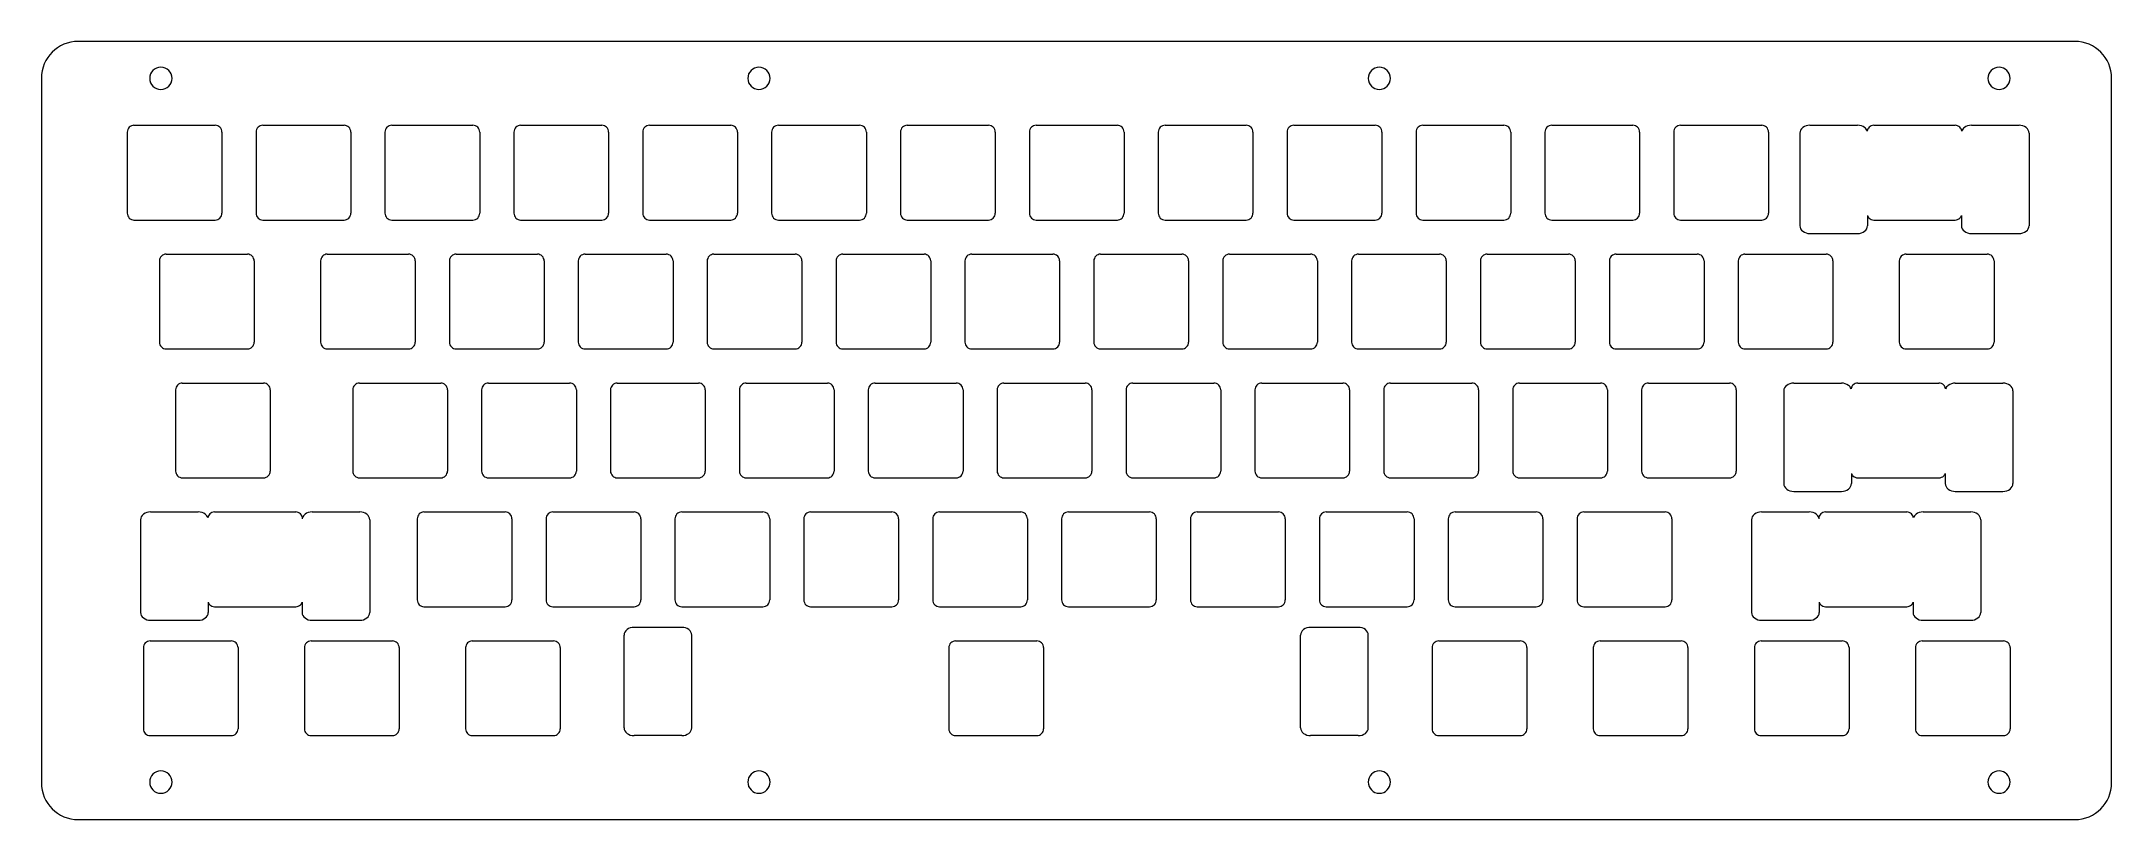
# Model space of a CAD drawing. Header units: millimetres. Extents: x -153 to 153, y -58 to 58.
import ezdxf

# ---------------------------------------------------------------- set-up
doc = ezdxf.new("R2010")
doc.units = ezdxf.units.MM
doc.header["$MEASUREMENT"] = 0
doc.layers.add('Layer 6 - 1.5mm', color=7, linetype='Continuous')

msp = doc.modelspace()

# ---------------------------------------------------------------- linework, layer by layer
at = {"layer": 'Layer 6 - 1.5mm', "color": 250, "lineweight": 9}
for points, knots in [([(-147.5756, 57.5), (-147.5756, 57.5), (147.5756, 57.5), (147.5756, 57.5), (147.5756, 57.5), (150.5591, 57.5), (153.0001, 55.059), (153.0001, 52.0755), (153.0001, 52.0755), (153.0001, 52.0755), (153.0001, -52.0755), (153.0001, -52.0755), (153.0001, -52.0755), (153.0001, -55.0591), (150.5591, -57.5), (147.5756, -57.5), (147.5756, -57.5), (147.5756, -57.5), (-147.5756, -57.5), (-147.5756, -57.5), (-147.5756, -57.5), (-150.559, -57.5), (-153.0001, -55.0591), (-153.0001, -52.0755), (-153.0001, -52.0755), (-153.0001, -52.0755), (-153.0001, 52.0755), (-153.0001, 52.0755), (-153.0001, 52.0755), (-153.0001, 55.059), (-150.559, 57.5), (-147.5756, 57.5)], [0, 0, 0, 0, 0.11111111, 0.11111111, 0.11111111, 0.11111111, 0.22222222, 0.22222222, 0.22222222, 0.22222222, 0.33333333, 0.33333333, 0.33333333, 0.33333333, 0.44444444, 0.44444444, 0.44444444, 0.44444444, 0.55555556, 0.55555556, 0.55555556, 0.55555556, 0.66666667, 0.66666667, 0.66666667, 0.66666667, 0.77777778, 0.77777778, 0.77777778, 0.77777778, 1, 1, 1, 1]), ([(-135.3386, 53.6925), (-134.4273, 53.6925), (-133.6886, 52.9538), (-133.6886, 52.0425), (-133.6886, 52.0425), (-133.6886, 51.1312), (-134.4273, 50.3925), (-135.3386, 50.3925), (-135.3386, 50.3925), (-136.2499, 50.3925), (-136.9886, 51.1312), (-136.9886, 52.0425), (-136.9886, 52.0425), (-136.9886, 52.9538), (-136.2499, 53.6925), (-135.3386, 53.6925)], [0, 0, 0, 0, 0.2, 0.2, 0.2, 0.2, 0.4, 0.4, 0.4, 0.4, 0.6, 0.6, 0.6, 0.6, 1, 1, 1, 1]), ([(-46.9386, 53.6925), (-46.0273, 53.6925), (-45.2886, 52.9538), (-45.2886, 52.0425), (-45.2886, 52.0425), (-45.2886, 51.1312), (-46.0273, 50.3925), (-46.9386, 50.3925), (-46.9386, 50.3925), (-47.8499, 50.3925), (-48.5886, 51.1312), (-48.5886, 52.0425), (-48.5886, 52.0425), (-48.5886, 52.9538), (-47.8499, 53.6925), (-46.9386, 53.6925)], [0, 0, 0, 0, 0.2, 0.2, 0.2, 0.2, 0.4, 0.4, 0.4, 0.4, 0.6, 0.6, 0.6, 0.6, 1, 1, 1, 1]), ([(44.7614, 53.6925), (45.6727, 53.6925), (46.4114, 52.9538), (46.4114, 52.0425), (46.4114, 52.0425), (46.4114, 51.1312), (45.6727, 50.3925), (44.7614, 50.3925), (44.7614, 50.3925), (43.8501, 50.3925), (43.1115, 51.1312), (43.1115, 52.0425), (43.1115, 52.0425), (43.1115, 52.9538), (43.8501, 53.6925), (44.7614, 53.6925)], [0, 0, 0, 0, 0.2, 0.2, 0.2, 0.2, 0.4, 0.4, 0.4, 0.4, 0.6, 0.6, 0.6, 0.6, 1, 1, 1, 1]), ([(136.3615, 53.6925), (137.2728, 53.6925), (138.0114, 52.9538), (138.0114, 52.0425), (138.0114, 52.0425), (138.0114, 51.1312), (137.2728, 50.3925), (136.3615, 50.3925), (136.3615, 50.3925), (135.4502, 50.3925), (134.7115, 51.1312), (134.7115, 52.0425), (134.7115, 52.0425), (134.7115, 52.9538), (135.4502, 53.6925), (136.3615, 53.6925)], [0, 0, 0, 0, 0.2, 0.2, 0.2, 0.2, 0.4, 0.4, 0.4, 0.4, 0.6, 0.6, 0.6, 0.6, 1, 1, 1, 1]), ([(-135.3383, -50.3077), (-134.427, -50.3077), (-133.6883, -51.0464), (-133.6883, -51.9577), (-133.6883, -51.9577), (-133.6883, -52.869), (-134.427, -53.6077), (-135.3383, -53.6077), (-135.3383, -53.6077), (-136.2496, -53.6077), (-136.9883, -52.869), (-136.9883, -51.9577), (-136.9883, -51.9577), (-136.9883, -51.0464), (-136.2496, -50.3077), (-135.3383, -50.3077)], [0, 0, 0, 0, 0.2, 0.2, 0.2, 0.2, 0.4, 0.4, 0.4, 0.4, 0.6, 0.6, 0.6, 0.6, 1, 1, 1, 1]), ([(-46.9383, -50.3074), (-46.027, -50.3074), (-45.2883, -51.0461), (-45.2883, -51.9574), (-45.2883, -51.9574), (-45.2883, -52.8687), (-46.027, -53.6074), (-46.9383, -53.6074), (-46.9383, -53.6074), (-47.8496, -53.6074), (-48.5883, -52.8687), (-48.5883, -51.9574), (-48.5883, -51.9574), (-48.5883, -51.0461), (-47.8496, -50.3074), (-46.9383, -50.3074)], [0, 0, 0, 0, 0.2, 0.2, 0.2, 0.2, 0.4, 0.4, 0.4, 0.4, 0.6, 0.6, 0.6, 0.6, 1, 1, 1, 1]), ([(44.7617, -50.3074), (45.673, -50.3074), (46.4118, -51.0461), (46.4118, -51.9574), (46.4118, -51.9574), (46.4118, -52.8687), (45.673, -53.6074), (44.7617, -53.6074), (44.7617, -53.6074), (43.8504, -53.6074), (43.1117, -52.8687), (43.1117, -51.9574), (43.1117, -51.9574), (43.1117, -51.0461), (43.8504, -50.3074), (44.7617, -50.3074)], [0, 0, 0, 0, 0.2, 0.2, 0.2, 0.2, 0.4, 0.4, 0.4, 0.4, 0.6, 0.6, 0.6, 0.6, 1, 1, 1, 1]), ([(136.3618, -50.3074), (137.2731, -50.3074), (138.0118, -51.0461), (138.0118, -51.9574), (138.0118, -51.9574), (138.0118, -52.8687), (137.2731, -53.6074), (136.3618, -53.6074), (136.3618, -53.6074), (135.4505, -53.6074), (134.7117, -52.8687), (134.7117, -51.9574), (134.7117, -51.9574), (134.7117, -51.0461), (135.4505, -50.3074), (136.3618, -50.3074)], [0, 0, 0, 0, 0.2, 0.2, 0.2, 0.2, 0.4, 0.4, 0.4, 0.4, 0.6, 0.6, 0.6, 0.6, 1, 1, 1, 1])]:
    msp.add_open_spline(points, degree=3, knots=knots, dxfattribs=at)
at = {"layer": 'Layer 6 - 1.5mm', "lineweight": 9}
for points in [[(-139.3134, 45.107), (-139.5785, 45.107), (-139.833, 45.0016), (-140.0205, 44.8141), (-140.0205, 44.8141), (-140.208, 44.6266), (-140.3134, 44.3722), (-140.3134, 44.107)], [(-126.3134, 44.107), (-126.3134, 44.3722), (-126.4188, 44.6266), (-126.6063, 44.8141), (-126.6063, 44.8141), (-126.7938, 45.0016), (-127.0482, 45.107), (-127.3134, 45.107)], [(-120.2634, 45.107), (-120.5286, 45.107), (-120.783, 45.0016), (-120.9705, 44.8141), (-120.9705, 44.8141), (-121.158, 44.6266), (-121.2634, 44.3722), (-121.2634, 44.107)], [(-107.2634, 44.107), (-107.2634, 44.3722), (-107.3688, 44.6266), (-107.5563, 44.8141), (-107.5563, 44.8141), (-107.7438, 45.0016), (-107.9982, 45.107), (-108.2634, 45.107)], [(-101.2134, 45.107), (-101.4785, 45.107), (-101.733, 45.0016), (-101.9205, 44.8141), (-101.9205, 44.8141), (-102.108, 44.6266), (-102.2134, 44.3722), (-102.2134, 44.107)], [(-88.2134, 44.107), (-88.2134, 44.3722), (-88.3188, 44.6266), (-88.5063, 44.8141), (-88.5063, 44.8141), (-88.6938, 45.0016), (-88.9482, 45.107), (-89.2134, 45.107)], [(-82.1634, 45.107), (-82.4286, 45.107), (-82.683, 45.0016), (-82.8705, 44.8141), (-82.8705, 44.8141), (-83.058, 44.6266), (-83.1634, 44.3722), (-83.1634, 44.107)], [(-69.1634, 44.107), (-69.1634, 44.3722), (-69.2688, 44.6266), (-69.4563, 44.8141), (-69.4563, 44.8141), (-69.6438, 45.0016), (-69.8982, 45.107), (-70.1634, 45.107)], [(-63.1134, 45.107), (-63.3786, 45.107), (-63.633, 45.0016), (-63.8205, 44.8141), (-63.8205, 44.8141), (-64.008, 44.6266), (-64.1134, 44.3722), (-64.1134, 44.107)], [(-50.1134, 44.107), (-50.1134, 44.3722), (-50.2188, 44.6266), (-50.4063, 44.8141), (-50.4063, 44.8141), (-50.5938, 45.0016), (-50.8482, 45.107), (-51.1134, 45.107)], [(-44.0634, 45.107), (-44.3286, 45.107), (-44.583, 45.0016), (-44.7705, 44.8141), (-44.7705, 44.8141), (-44.958, 44.6266), (-45.0634, 44.3722), (-45.0634, 44.107)], [(-31.0634, 44.107), (-31.0634, 44.3722), (-31.1688, 44.6266), (-31.3563, 44.8141), (-31.3563, 44.8141), (-31.5438, 45.0016), (-31.7982, 45.107), (-32.0634, 45.107)], [(-25.0134, 45.107), (-25.2786, 45.107), (-25.533, 45.0016), (-25.7205, 44.8141), (-25.7205, 44.8141), (-25.908, 44.6266), (-26.0134, 44.3722), (-26.0134, 44.107)], [(-12.0134, 44.107), (-12.0134, 44.3722), (-12.1188, 44.6266), (-12.3063, 44.8141), (-12.3063, 44.8141), (-12.4938, 45.0016), (-12.7482, 45.107), (-13.0134, 45.107)], [(-5.9634, 45.107), (-6.2286, 45.107), (-6.483, 45.0016), (-6.6705, 44.8141), (-6.6705, 44.8141), (-6.858, 44.6266), (-6.9634, 44.3722), (-6.9634, 44.107)], [(7.0366, 44.107), (7.0366, 44.3722), (6.9312, 44.6266), (6.7437, 44.8141), (6.7437, 44.8141), (6.5562, 45.0016), (6.3018, 45.107), (6.0366, 45.107)], [(13.0866, 45.107), (12.8214, 45.107), (12.567, 45.0016), (12.3795, 44.8141), (12.3795, 44.8141), (12.192, 44.6266), (12.0866, 44.3722), (12.0866, 44.107)], [(26.0866, 44.107), (26.0866, 44.3722), (25.9812, 44.6266), (25.7937, 44.8141), (25.7937, 44.8141), (25.6062, 45.0016), (25.3518, 45.107), (25.0866, 45.107)], [(32.1366, 45.107), (31.8714, 45.107), (31.617, 45.0016), (31.4295, 44.8141), (31.4295, 44.8141), (31.242, 44.6266), (31.1366, 44.3722), (31.1366, 44.107)], [(45.1366, 44.107), (45.1366, 44.3722), (45.0312, 44.6266), (44.8437, 44.8141), (44.8437, 44.8141), (44.6562, 45.0016), (44.4018, 45.107), (44.1366, 45.107)], [(51.1866, 45.107), (50.9214, 45.107), (50.667, 45.0016), (50.4795, 44.8141), (50.4795, 44.8141), (50.292, 44.6266), (50.1866, 44.3722), (50.1866, 44.107)], [(64.1867, 44.107), (64.1867, 44.3722), (64.0813, 44.6266), (63.8938, 44.8141), (63.8938, 44.8141), (63.7063, 45.0016), (63.4519, 45.107), (63.1867, 45.107)], [(70.2367, 45.107), (69.9715, 45.107), (69.7171, 45.0016), (69.5296, 44.8141), (69.5296, 44.8141), (69.3421, 44.6266), (69.2367, 44.3722), (69.2367, 44.107)], [(83.2367, 44.107), (83.2367, 44.3722), (83.1313, 44.6266), (82.9438, 44.8141), (82.9438, 44.8141), (82.7563, 45.0016), (82.5019, 45.107), (82.2367, 45.107)], [(89.2867, 45.107), (89.0215, 45.107), (88.7671, 45.0016), (88.5796, 44.8141), (88.5796, 44.8141), (88.3921, 44.6266), (88.2867, 44.3722), (88.2867, 44.107)], [(102.2867, 44.107), (102.2867, 44.3722), (102.1813, 44.6266), (101.9938, 44.8141), (101.9938, 44.8141), (101.8063, 45.0016), (101.5518, 45.107), (101.2867, 45.107)], [(108.4052, 45.107), (108.0123, 45.107), (107.6354, 44.9865), (107.3576, 44.7723), (107.3576, 44.7723), (107.0798, 44.558), (106.9237, 44.2672), (106.9237, 43.9641)], [(116.8734, 44.2594), (116.8068, 44.4518), (116.6754, 44.6292), (116.4898, 44.7723), (116.4898, 44.7723), (116.2121, 44.9865), (115.8351, 45.107), (115.4422, 45.107)], [(117.8617, 45.107), (117.5965, 45.107), (117.3421, 45.0016), (117.1546, 44.8141), (117.1546, 44.8141), (117.0034, 44.6629), (116.9055, 44.4682), (116.8734, 44.2594)], [(130.85, 44.2594), (130.8179, 44.4682), (130.7199, 44.663), (130.5688, 44.8141), (130.5688, 44.8141), (130.3814, 45.0015), (130.1269, 45.107), (129.8617, 45.107)], [(132.2813, 45.107), (131.8883, 45.107), (131.5114, 44.9865), (131.2336, 44.7723), (131.2336, 44.7723), (131.048, 44.6291), (130.9166, 44.4518), (130.85, 44.2594)], [(140.7997, 43.9641), (140.7997, 44.2672), (140.6436, 44.558), (140.3658, 44.7723), (140.3658, 44.7723), (140.088, 44.9865), (139.7111, 45.107), (139.3181, 45.107)], [(-140.3134, 32.107), (-140.3134, 31.8418), (-140.208, 31.5874), (-140.0205, 31.3999), (-140.0205, 31.3999), (-139.833, 31.2124), (-139.5785, 31.107), (-139.3134, 31.107)], [(-127.3134, 31.107), (-127.0482, 31.107), (-126.7938, 31.2124), (-126.6063, 31.3999), (-126.6063, 31.3999), (-126.4188, 31.5874), (-126.3134, 31.8418), (-126.3134, 32.107)], [(-121.2634, 32.107), (-121.2634, 31.8418), (-121.158, 31.5874), (-120.9705, 31.3999), (-120.9705, 31.3999), (-120.783, 31.2124), (-120.5286, 31.107), (-120.2634, 31.107)], [(-108.2634, 31.107), (-107.9982, 31.107), (-107.7438, 31.2124), (-107.5563, 31.3999), (-107.5563, 31.3999), (-107.3688, 31.5874), (-107.2634, 31.8418), (-107.2634, 32.107)], [(-102.2134, 32.107), (-102.2134, 31.8418), (-102.108, 31.5874), (-101.9205, 31.3999), (-101.9205, 31.3999), (-101.733, 31.2124), (-101.4785, 31.107), (-101.2134, 31.107)], [(-89.2134, 31.107), (-88.9482, 31.107), (-88.6938, 31.2124), (-88.5063, 31.3999), (-88.5063, 31.3999), (-88.3188, 31.5874), (-88.2134, 31.8418), (-88.2134, 32.107)], [(-83.1634, 32.107), (-83.1634, 31.8418), (-83.058, 31.5874), (-82.8705, 31.3999), (-82.8705, 31.3999), (-82.683, 31.2124), (-82.4286, 31.107), (-82.1634, 31.107)], [(-70.1634, 31.107), (-69.8982, 31.107), (-69.6438, 31.2124), (-69.4563, 31.3999), (-69.4563, 31.3999), (-69.2688, 31.5874), (-69.1634, 31.8418), (-69.1634, 32.107)], [(-64.1134, 32.107), (-64.1134, 31.8418), (-64.008, 31.5874), (-63.8205, 31.3999), (-63.8205, 31.3999), (-63.633, 31.2124), (-63.3786, 31.107), (-63.1134, 31.107)], [(-51.1134, 31.107), (-50.8482, 31.107), (-50.5938, 31.2124), (-50.4063, 31.3999), (-50.4063, 31.3999), (-50.2188, 31.5874), (-50.1134, 31.8418), (-50.1134, 32.107)], [(-45.0634, 32.107), (-45.0634, 31.8418), (-44.958, 31.5874), (-44.7705, 31.3999), (-44.7705, 31.3999), (-44.583, 31.2124), (-44.3286, 31.107), (-44.0634, 31.107)], [(-32.0634, 31.107), (-31.7982, 31.107), (-31.5438, 31.2124), (-31.3563, 31.3999), (-31.3563, 31.3999), (-31.1688, 31.5874), (-31.0634, 31.8418), (-31.0634, 32.107)], [(-26.0134, 32.107), (-26.0134, 31.8418), (-25.908, 31.5874), (-25.7205, 31.3999), (-25.7205, 31.3999), (-25.533, 31.2124), (-25.2786, 31.107), (-25.0134, 31.107)], [(-13.0134, 31.107), (-12.7482, 31.107), (-12.4938, 31.2124), (-12.3063, 31.3999), (-12.3063, 31.3999), (-12.1188, 31.5874), (-12.0134, 31.8418), (-12.0134, 32.107)], [(-6.9634, 32.107), (-6.9634, 31.8418), (-6.858, 31.5874), (-6.6705, 31.3999), (-6.6705, 31.3999), (-6.483, 31.2124), (-6.2286, 31.107), (-5.9634, 31.107)], [(6.0366, 31.107), (6.3018, 31.107), (6.5562, 31.2124), (6.7437, 31.3999), (6.7437, 31.3999), (6.9312, 31.5874), (7.0366, 31.8418), (7.0366, 32.107)], [(12.0866, 32.107), (12.0866, 31.8418), (12.192, 31.5874), (12.3795, 31.3999), (12.3795, 31.3999), (12.567, 31.2124), (12.8214, 31.107), (13.0866, 31.107)], [(25.0866, 31.107), (25.3518, 31.107), (25.6062, 31.2124), (25.7937, 31.3999), (25.7937, 31.3999), (25.9812, 31.5874), (26.0866, 31.8418), (26.0866, 32.107)], [(31.1366, 32.107), (31.1366, 31.8418), (31.242, 31.5874), (31.4295, 31.3999), (31.4295, 31.3999), (31.617, 31.2124), (31.8714, 31.107), (32.1366, 31.107)], [(44.1366, 31.107), (44.4018, 31.107), (44.6562, 31.2124), (44.8437, 31.3999), (44.8437, 31.3999), (45.0312, 31.5874), (45.1366, 31.8418), (45.1366, 32.107)], [(50.1866, 32.107), (50.1866, 31.8418), (50.292, 31.5874), (50.4795, 31.3999), (50.4795, 31.3999), (50.667, 31.2124), (50.9214, 31.107), (51.1866, 31.107)], [(63.1867, 31.107), (63.4519, 31.107), (63.7063, 31.2124), (63.8938, 31.3999), (63.8938, 31.3999), (64.0813, 31.5874), (64.1867, 31.8418), (64.1867, 32.107)], [(69.2367, 32.107), (69.2367, 31.8418), (69.3421, 31.5874), (69.5296, 31.3999), (69.5296, 31.3999), (69.7171, 31.2124), (69.9715, 31.107), (70.2367, 31.107)], [(82.2367, 31.107), (82.5019, 31.107), (82.7563, 31.2124), (82.9438, 31.3999), (82.9438, 31.3999), (83.1313, 31.5874), (83.2367, 31.8418), (83.2367, 32.107)], [(88.2867, 32.107), (88.2867, 31.8418), (88.3921, 31.5874), (88.5796, 31.3999), (88.5796, 31.3999), (88.7671, 31.2124), (89.0215, 31.107), (89.2867, 31.107)], [(101.2867, 31.107), (101.5518, 31.107), (101.8063, 31.2124), (101.9938, 31.3999), (101.9938, 31.3999), (102.1813, 31.5874), (102.2867, 31.8418), (102.2867, 32.107)], [(116.9237, 31.7604), (116.9732, 31.6262), (117.0515, 31.503), (117.1546, 31.3999), (117.1546, 31.3999), (117.3421, 31.2124), (117.5965, 31.107), (117.8617, 31.107)], [(129.8617, 31.107), (130.1269, 31.107), (130.3813, 31.2124), (130.5688, 31.3999), (130.5688, 31.3999), (130.6719, 31.503), (130.7502, 31.6262), (130.7997, 31.7604)], [(106.9237, 30.2499), (106.9237, 29.9468), (107.0798, 29.656), (107.3576, 29.4417), (107.3576, 29.4417), (107.6354, 29.2275), (108.0123, 29.107), (108.4052, 29.107)], [(115.4422, 29.107), (115.8351, 29.107), (116.212, 29.2275), (116.4898, 29.4417), (116.4898, 29.4417), (116.7676, 29.656), (116.9237, 29.9468), (116.9237, 30.2499)], [(130.7997, 30.2499), (130.7997, 29.9468), (130.9557, 29.656), (131.2336, 29.4417), (131.2336, 29.4417), (131.5114, 29.2275), (131.8883, 29.107), (132.2813, 29.107)], [(139.3181, 29.107), (139.7111, 29.107), (140.088, 29.2275), (140.3658, 29.4417), (140.3658, 29.4417), (140.6436, 29.656), (140.7997, 29.9468), (140.7997, 30.2499)], [(-134.5509, 26.057), (-134.8161, 26.057), (-135.0705, 25.9516), (-135.258, 25.7641), (-135.258, 25.7641), (-135.4455, 25.5766), (-135.5509, 25.3222), (-135.5509, 25.057)], [(-121.5509, 25.057), (-121.5509, 25.3222), (-121.6563, 25.5766), (-121.8438, 25.7641), (-121.8438, 25.7641), (-122.0313, 25.9516), (-122.2857, 26.057), (-122.5509, 26.057)], [(-110.7384, 26.057), (-111.0036, 26.057), (-111.258, 25.9516), (-111.4455, 25.7641), (-111.4455, 25.7641), (-111.633, 25.5766), (-111.7384, 25.3222), (-111.7384, 25.057)], [(-97.7384, 25.057), (-97.7384, 25.3222), (-97.8438, 25.5766), (-98.0313, 25.7641), (-98.0313, 25.7641), (-98.2188, 25.9516), (-98.4732, 26.057), (-98.7384, 26.057)], [(-91.6884, 26.057), (-91.9536, 26.057), (-92.208, 25.9516), (-92.3955, 25.7641), (-92.3955, 25.7641), (-92.583, 25.5766), (-92.6884, 25.3222), (-92.6884, 25.057)], [(-78.6884, 25.057), (-78.6884, 25.3222), (-78.7938, 25.5766), (-78.9813, 25.7641), (-78.9813, 25.7641), (-79.1688, 25.9516), (-79.4232, 26.057), (-79.6884, 26.057)], [(-72.6384, 26.057), (-72.9036, 26.057), (-73.1579, 25.9516), (-73.3454, 25.7641), (-73.3454, 25.7641), (-73.5329, 25.5766), (-73.6384, 25.3222), (-73.6384, 25.057)], [(-59.6384, 25.057), (-59.6384, 25.3222), (-59.7438, 25.5766), (-59.9313, 25.7641), (-59.9313, 25.7641), (-60.1188, 25.9516), (-60.3732, 26.057), (-60.6384, 26.057)], [(-53.5884, 26.057), (-53.8536, 26.057), (-54.108, 25.9516), (-54.2955, 25.7641), (-54.2955, 25.7641), (-54.483, 25.5766), (-54.5884, 25.3222), (-54.5884, 25.057)], [(-40.5884, 25.057), (-40.5884, 25.3222), (-40.6938, 25.5766), (-40.8813, 25.7641), (-40.8813, 25.7641), (-41.0688, 25.9516), (-41.3232, 26.057), (-41.5884, 26.057)], [(-34.5384, 26.057), (-34.8036, 26.057), (-35.058, 25.9516), (-35.2455, 25.7641), (-35.2455, 25.7641), (-35.433, 25.5766), (-35.5384, 25.3222), (-35.5384, 25.057)], [(-21.5384, 25.057), (-21.5384, 25.3222), (-21.6438, 25.5766), (-21.8313, 25.7641), (-21.8313, 25.7641), (-22.0188, 25.9516), (-22.2732, 26.057), (-22.5384, 26.057)], [(-15.4884, 26.057), (-15.7536, 26.057), (-16.008, 25.9516), (-16.1955, 25.7641), (-16.1955, 25.7641), (-16.383, 25.5766), (-16.4884, 25.3222), (-16.4884, 25.057)], [(-2.4884, 25.057), (-2.4884, 25.3222), (-2.5938, 25.5766), (-2.7813, 25.7641), (-2.7813, 25.7641), (-2.9688, 25.9516), (-3.2232, 26.057), (-3.4884, 26.057)], [(3.5616, 26.057), (3.2964, 26.057), (3.042, 25.9516), (2.8545, 25.7641), (2.8545, 25.7641), (2.667, 25.5766), (2.5616, 25.3222), (2.5616, 25.057)], [(16.5616, 25.057), (16.5616, 25.3222), (16.4562, 25.5766), (16.2687, 25.7641), (16.2687, 25.7641), (16.0812, 25.9516), (15.8268, 26.057), (15.5616, 26.057)], [(22.6116, 26.057), (22.3464, 26.057), (22.092, 25.9516), (21.9045, 25.7641), (21.9045, 25.7641), (21.717, 25.5766), (21.6116, 25.3222), (21.6116, 25.057)], [(35.6116, 25.057), (35.6116, 25.3222), (35.5062, 25.5766), (35.3187, 25.7641), (35.3187, 25.7641), (35.1312, 25.9516), (34.8769, 26.057), (34.6116, 26.057)], [(41.6616, 26.057), (41.3964, 26.057), (41.1421, 25.9516), (40.9546, 25.7641), (40.9546, 25.7641), (40.7671, 25.5766), (40.6616, 25.3222), (40.6616, 25.057)], [(54.6617, 25.057), (54.6617, 25.3222), (54.5563, 25.5766), (54.3688, 25.7641), (54.3688, 25.7641), (54.1813, 25.9516), (53.9269, 26.057), (53.6617, 26.057)], [(60.7117, 26.057), (60.4465, 26.057), (60.1921, 25.9516), (60.0046, 25.7641), (60.0046, 25.7641), (59.8171, 25.5766), (59.7117, 25.3222), (59.7117, 25.057)], [(73.7117, 25.057), (73.7117, 25.3222), (73.6062, 25.5766), (73.4187, 25.7641), (73.4187, 25.7641), (73.2312, 25.9516), (72.9769, 26.057), (72.7117, 26.057)], [(79.7617, 26.057), (79.4965, 26.057), (79.2421, 25.9516), (79.0546, 25.7641), (79.0546, 25.7641), (78.8671, 25.5766), (78.7617, 25.3222), (78.7617, 25.057)], [(92.7617, 25.057), (92.7617, 25.3222), (92.6563, 25.5766), (92.4688, 25.7641), (92.4688, 25.7641), (92.2813, 25.9516), (92.0269, 26.057), (91.7617, 26.057)], [(98.8117, 26.057), (98.5465, 26.057), (98.2921, 25.9516), (98.1046, 25.7641), (98.1046, 25.7641), (97.9171, 25.5766), (97.8117, 25.3222), (97.8117, 25.057)], [(111.8117, 25.057), (111.8117, 25.3222), (111.7063, 25.5766), (111.5188, 25.7641), (111.5188, 25.7641), (111.3313, 25.9516), (111.0769, 26.057), (110.8117, 26.057)], [(122.6242, 26.057), (122.359, 26.057), (122.1046, 25.9516), (121.9171, 25.7641), (121.9171, 25.7641), (121.7296, 25.5766), (121.6242, 25.3222), (121.6242, 25.057)], [(135.6242, 25.057), (135.6242, 25.3222), (135.5188, 25.5766), (135.3313, 25.7641), (135.3313, 25.7641), (135.1438, 25.9516), (134.8894, 26.057), (134.6242, 26.057)], [(-135.5509, 13.057), (-135.5509, 12.7918), (-135.4455, 12.5374), (-135.258, 12.3499), (-135.258, 12.3499), (-135.0705, 12.1624), (-134.8161, 12.057), (-134.5509, 12.057)], [(-122.5509, 12.057), (-122.2857, 12.057), (-122.0313, 12.1624), (-121.8438, 12.3499), (-121.8438, 12.3499), (-121.6563, 12.5374), (-121.5509, 12.7918), (-121.5509, 13.057)], [(-111.7384, 13.057), (-111.7384, 12.7918), (-111.633, 12.5374), (-111.4455, 12.3499), (-111.4455, 12.3499), (-111.258, 12.1624), (-111.0036, 12.057), (-110.7384, 12.057)], [(-98.7384, 12.057), (-98.4732, 12.057), (-98.2188, 12.1624), (-98.0313, 12.3499), (-98.0313, 12.3499), (-97.8438, 12.5374), (-97.7384, 12.7918), (-97.7384, 13.057)], [(-92.6884, 13.057), (-92.6884, 12.7918), (-92.583, 12.5374), (-92.3955, 12.3499), (-92.3955, 12.3499), (-92.208, 12.1624), (-91.9536, 12.057), (-91.6884, 12.057)], [(-79.6884, 12.057), (-79.4232, 12.057), (-79.1688, 12.1624), (-78.9813, 12.3499), (-78.9813, 12.3499), (-78.7938, 12.5374), (-78.6884, 12.7918), (-78.6884, 13.057)], [(-73.6384, 13.057), (-73.6384, 12.7918), (-73.5329, 12.5374), (-73.3454, 12.3499), (-73.3454, 12.3499), (-73.1579, 12.1624), (-72.9036, 12.057), (-72.6384, 12.057)], [(-60.6384, 12.057), (-60.3732, 12.057), (-60.1188, 12.1624), (-59.9313, 12.3499), (-59.9313, 12.3499), (-59.7438, 12.5374), (-59.6384, 12.7918), (-59.6384, 13.057)], [(-54.5884, 13.057), (-54.5884, 12.7918), (-54.483, 12.5374), (-54.2955, 12.3499), (-54.2955, 12.3499), (-54.108, 12.1624), (-53.8536, 12.057), (-53.5884, 12.057)], [(-41.5884, 12.057), (-41.3232, 12.057), (-41.0688, 12.1624), (-40.8813, 12.3499), (-40.8813, 12.3499), (-40.6938, 12.5374), (-40.5884, 12.7918), (-40.5884, 13.057)], [(-35.5384, 13.057), (-35.5384, 12.7918), (-35.433, 12.5374), (-35.2455, 12.3499), (-35.2455, 12.3499), (-35.058, 12.1624), (-34.8036, 12.057), (-34.5384, 12.057)], [(-22.5384, 12.057), (-22.2732, 12.057), (-22.0188, 12.1624), (-21.8313, 12.3499), (-21.8313, 12.3499), (-21.6438, 12.5374), (-21.5384, 12.7918), (-21.5384, 13.057)], [(-16.4884, 13.057), (-16.4884, 12.7918), (-16.383, 12.5374), (-16.1955, 12.3499), (-16.1955, 12.3499), (-16.008, 12.1624), (-15.7536, 12.057), (-15.4884, 12.057)], [(-3.4884, 12.057), (-3.2232, 12.057), (-2.9688, 12.1624), (-2.7813, 12.3499), (-2.7813, 12.3499), (-2.5938, 12.5374), (-2.4884, 12.7918), (-2.4884, 13.057)], [(2.5616, 13.057), (2.5616, 12.7918), (2.667, 12.5374), (2.8545, 12.3499), (2.8545, 12.3499), (3.042, 12.1624), (3.2964, 12.057), (3.5616, 12.057)], [(15.5616, 12.057), (15.8268, 12.057), (16.0812, 12.1624), (16.2687, 12.3499), (16.2687, 12.3499), (16.4562, 12.5374), (16.5616, 12.7918), (16.5616, 13.057)], [(21.6116, 13.057), (21.6116, 12.7918), (21.717, 12.5374), (21.9045, 12.3499), (21.9045, 12.3499), (22.092, 12.1624), (22.3464, 12.057), (22.6116, 12.057)], [(34.6116, 12.057), (34.8769, 12.057), (35.1312, 12.1624), (35.3187, 12.3499), (35.3187, 12.3499), (35.5062, 12.5374), (35.6116, 12.7918), (35.6116, 13.057)], [(40.6616, 13.057), (40.6616, 12.7918), (40.7671, 12.5374), (40.9546, 12.3499), (40.9546, 12.3499), (41.1421, 12.1624), (41.3964, 12.057), (41.6616, 12.057)], [(53.6617, 12.057), (53.9269, 12.057), (54.1813, 12.1624), (54.3688, 12.3499), (54.3688, 12.3499), (54.5563, 12.5374), (54.6617, 12.7918), (54.6617, 13.057)], [(59.7117, 13.057), (59.7117, 12.7918), (59.8171, 12.5374), (60.0046, 12.3499), (60.0046, 12.3499), (60.1921, 12.1624), (60.4465, 12.057), (60.7117, 12.057)], [(72.7117, 12.057), (72.9769, 12.057), (73.2312, 12.1624), (73.4187, 12.3499), (73.4187, 12.3499), (73.6062, 12.5374), (73.7117, 12.7918), (73.7117, 13.057)], [(78.7617, 13.057), (78.7617, 12.7918), (78.8671, 12.5374), (79.0546, 12.3499), (79.0546, 12.3499), (79.2421, 12.1624), (79.4965, 12.057), (79.7617, 12.057)], [(91.7617, 12.057), (92.0269, 12.057), (92.2813, 12.1624), (92.4688, 12.3499), (92.4688, 12.3499), (92.6563, 12.5374), (92.7617, 12.7918), (92.7617, 13.057)], [(97.8117, 13.057), (97.8117, 12.7918), (97.9171, 12.5374), (98.1046, 12.3499), (98.1046, 12.3499), (98.2921, 12.1624), (98.5465, 12.057), (98.8117, 12.057)], [(110.8117, 12.057), (111.0769, 12.057), (111.3313, 12.1624), (111.5188, 12.3499), (111.5188, 12.3499), (111.7063, 12.5374), (111.8117, 12.7918), (111.8117, 13.057)], [(121.6242, 13.057), (121.6242, 12.7918), (121.7296, 12.5374), (121.9171, 12.3499), (121.9171, 12.3499), (122.1046, 12.1624), (122.359, 12.057), (122.6242, 12.057)], [(134.6242, 12.057), (134.8894, 12.057), (135.1438, 12.1624), (135.3313, 12.3499), (135.3313, 12.3499), (135.5188, 12.5374), (135.6242, 12.7918), (135.6242, 13.057)], [(-132.1697, 7.007), (-132.4349, 7.007), (-132.6892, 6.9016), (-132.8768, 6.7141), (-132.8768, 6.7141), (-133.0643, 6.5266), (-133.1697, 6.2722), (-133.1697, 6.007)], [(-119.1697, 6.007), (-119.1697, 6.2722), (-119.275, 6.5266), (-119.4625, 6.7141), (-119.4625, 6.7141), (-119.6501, 6.9016), (-119.9044, 7.007), (-120.1697, 7.007)], [(-105.9759, 7.007), (-106.2411, 7.007), (-106.4955, 6.9016), (-106.683, 6.7141), (-106.683, 6.7141), (-106.8705, 6.5266), (-106.9759, 6.2722), (-106.9759, 6.007)], [(-92.9759, 6.007), (-92.9759, 6.2722), (-93.0813, 6.5266), (-93.2688, 6.7141), (-93.2688, 6.7141), (-93.4563, 6.9016), (-93.7107, 7.007), (-93.9759, 7.007)], [(-86.9259, 7.007), (-87.1911, 7.007), (-87.4455, 6.9016), (-87.633, 6.7141), (-87.633, 6.7141), (-87.8205, 6.5266), (-87.9259, 6.2722), (-87.9259, 6.007)], [(-73.9259, 6.007), (-73.9259, 6.2722), (-74.0313, 6.5266), (-74.2188, 6.7141), (-74.2188, 6.7141), (-74.4063, 6.9016), (-74.6607, 7.007), (-74.9259, 7.007)], [(-67.8759, 7.007), (-68.1411, 7.007), (-68.3955, 6.9016), (-68.583, 6.7141), (-68.583, 6.7141), (-68.7705, 6.5266), (-68.8759, 6.2722), (-68.8759, 6.007)], [(-54.8759, 6.007), (-54.8759, 6.2722), (-54.9813, 6.5266), (-55.1688, 6.7141), (-55.1688, 6.7141), (-55.3563, 6.9016), (-55.6107, 7.007), (-55.8759, 7.007)], [(-48.8259, 7.007), (-49.0911, 7.007), (-49.3455, 6.9016), (-49.533, 6.7141), (-49.533, 6.7141), (-49.7205, 6.5266), (-49.8259, 6.2722), (-49.8259, 6.007)], [(-35.8259, 6.007), (-35.8259, 6.2722), (-35.9313, 6.5266), (-36.1188, 6.7141), (-36.1188, 6.7141), (-36.3063, 6.9016), (-36.5607, 7.007), (-36.8259, 7.007)], [(-29.7759, 7.007), (-30.0411, 7.007), (-30.2955, 6.9016), (-30.483, 6.7141), (-30.483, 6.7141), (-30.6705, 6.5266), (-30.7759, 6.2722), (-30.7759, 6.007)], [(-16.7759, 6.007), (-16.7759, 6.2722), (-16.8813, 6.5266), (-17.0688, 6.7141), (-17.0688, 6.7141), (-17.2563, 6.9016), (-17.5107, 7.007), (-17.7759, 7.007)], [(-10.7259, 7.007), (-10.9911, 7.007), (-11.2455, 6.9016), (-11.433, 6.7141), (-11.433, 6.7141), (-11.6205, 6.5266), (-11.7259, 6.2722), (-11.7259, 6.007)], [(2.2741, 6.007), (2.2741, 6.2722), (2.1687, 6.5266), (1.9812, 6.7141), (1.9812, 6.7141), (1.7937, 6.9016), (1.5393, 7.007), (1.2741, 7.007)], [(8.3241, 7.007), (8.0589, 7.007), (7.8045, 6.9016), (7.617, 6.7141), (7.617, 6.7141), (7.4295, 6.5266), (7.3241, 6.2722), (7.3241, 6.007)], [(21.3241, 6.007), (21.3241, 6.2722), (21.2187, 6.5266), (21.0312, 6.7141), (21.0312, 6.7141), (20.8437, 6.9016), (20.5893, 7.007), (20.3241, 7.007)], [(27.3741, 7.007), (27.1089, 7.007), (26.8545, 6.9016), (26.667, 6.7141), (26.667, 6.7141), (26.4795, 6.5266), (26.3741, 6.2722), (26.3741, 6.007)], [(40.3741, 6.007), (40.3741, 6.2722), (40.2687, 6.5266), (40.0812, 6.7141), (40.0812, 6.7141), (39.8937, 6.9016), (39.6393, 7.007), (39.3741, 7.007)], [(46.4241, 7.007), (46.1589, 7.007), (45.9045, 6.9016), (45.717, 6.7141), (45.717, 6.7141), (45.5295, 6.5266), (45.4241, 6.2722), (45.4241, 6.007)], [(59.4242, 6.007), (59.4242, 6.2722), (59.3188, 6.5266), (59.1313, 6.7141), (59.1313, 6.7141), (58.9438, 6.9016), (58.6894, 7.007), (58.4242, 7.007)], [(65.4742, 7.007), (65.209, 7.007), (64.9546, 6.9016), (64.7671, 6.7141), (64.7671, 6.7141), (64.5796, 6.5266), (64.4742, 6.2722), (64.4742, 6.007)], [(78.4742, 6.007), (78.4742, 6.2722), (78.3688, 6.5266), (78.1813, 6.7141), (78.1813, 6.7141), (77.9938, 6.9016), (77.7393, 7.007), (77.4742, 7.007)], [(84.5242, 7.007), (84.259, 7.007), (84.0046, 6.9016), (83.8171, 6.7141), (83.8171, 6.7141), (83.6296, 6.5266), (83.5242, 6.2722), (83.5242, 6.007)], [(97.5242, 6.007), (97.5242, 6.2722), (97.4187, 6.5266), (97.2312, 6.7141), (97.2312, 6.7141), (97.0437, 6.9016), (96.7894, 7.007), (96.5242, 7.007)], [(106.0242, 7.0068), (105.6312, 7.0068), (105.2545, 6.8863), (104.9765, 6.672), (104.9765, 6.672), (104.6988, 6.4578), (104.5428, 6.167), (104.5428, 5.8639)], [(114.4921, 6.1587), (114.4255, 6.3512), (114.294, 6.5288), (114.1083, 6.672), (114.1083, 6.672), (113.8304, 6.8862), (113.4537, 7.0068), (113.0608, 7.0068)], [(115.4805, 7.007), (115.2152, 7.007), (114.9609, 6.9016), (114.7733, 6.7141), (114.7733, 6.7141), (114.6219, 6.5627), (114.5241, 6.3677), (114.4921, 6.1587)], [(128.4688, 6.1595), (128.4367, 6.3682), (128.3388, 6.563), (128.1876, 6.7141), (128.1876, 6.7141), (128.0001, 6.9016), (127.7457, 7.007), (127.4805, 7.007)], [(129.9, 7.007), (129.5069, 7.007), (129.1302, 6.8865), (128.8523, 6.6723), (128.8523, 6.6723), (128.6667, 6.5291), (128.5354, 6.3518), (128.4688, 6.1595)], [(138.4185, 5.8641), (138.4185, 6.1672), (138.2624, 6.458), (137.9846, 6.6723), (137.9846, 6.6723), (137.7066, 6.8865), (137.3299, 7.007), (136.9369, 7.007)], [(-133.1697, -5.993), (-133.1697, -6.2582), (-133.0643, -6.5126), (-132.8768, -6.7001), (-132.8768, -6.7001), (-132.6892, -6.8876), (-132.4349, -6.993), (-132.1697, -6.993)], [(-120.1697, -6.993), (-119.9044, -6.993), (-119.6501, -6.8876), (-119.4625, -6.7001), (-119.4625, -6.7001), (-119.275, -6.5126), (-119.1697, -6.2582), (-119.1697, -5.993)], [(-106.9759, -5.993), (-106.9759, -6.2582), (-106.8705, -6.5126), (-106.683, -6.7001), (-106.683, -6.7001), (-106.4955, -6.8876), (-106.2411, -6.993), (-105.9759, -6.993)], [(-93.9759, -6.993), (-93.7107, -6.993), (-93.4563, -6.8876), (-93.2688, -6.7001), (-93.2688, -6.7001), (-93.0813, -6.5126), (-92.9759, -6.2582), (-92.9759, -5.993)], [(-87.9259, -5.993), (-87.9259, -6.2582), (-87.8205, -6.5126), (-87.633, -6.7001), (-87.633, -6.7001), (-87.4455, -6.8876), (-87.1911, -6.993), (-86.9259, -6.993)], [(-74.9259, -6.993), (-74.6607, -6.993), (-74.4063, -6.8876), (-74.2188, -6.7001), (-74.2188, -6.7001), (-74.0313, -6.5126), (-73.9259, -6.2582), (-73.9259, -5.993)], [(-68.8759, -5.993), (-68.8759, -6.2582), (-68.7705, -6.5126), (-68.583, -6.7001), (-68.583, -6.7001), (-68.3955, -6.8876), (-68.1411, -6.993), (-67.8759, -6.993)], [(-55.8759, -6.993), (-55.6107, -6.993), (-55.3563, -6.8876), (-55.1688, -6.7001), (-55.1688, -6.7001), (-54.9813, -6.5126), (-54.8759, -6.2582), (-54.8759, -5.993)], [(-49.8259, -5.993), (-49.8259, -6.2582), (-49.7205, -6.5126), (-49.533, -6.7001), (-49.533, -6.7001), (-49.3455, -6.8876), (-49.0911, -6.993), (-48.8259, -6.993)], [(-36.8259, -6.993), (-36.5607, -6.993), (-36.3063, -6.8876), (-36.1188, -6.7001), (-36.1188, -6.7001), (-35.9313, -6.5126), (-35.8259, -6.2582), (-35.8259, -5.993)], [(-30.7759, -5.993), (-30.7759, -6.2582), (-30.6705, -6.5126), (-30.483, -6.7001), (-30.483, -6.7001), (-30.2955, -6.8876), (-30.0411, -6.993), (-29.7759, -6.993)], [(-17.7759, -6.993), (-17.5107, -6.993), (-17.2563, -6.8876), (-17.0688, -6.7001), (-17.0688, -6.7001), (-16.8813, -6.5126), (-16.7759, -6.2582), (-16.7759, -5.993)], [(-11.7259, -5.993), (-11.7259, -6.2582), (-11.6205, -6.5126), (-11.433, -6.7001), (-11.433, -6.7001), (-11.2455, -6.8876), (-10.9911, -6.993), (-10.7259, -6.993)], [(1.2741, -6.993), (1.5393, -6.993), (1.7937, -6.8876), (1.9812, -6.7001), (1.9812, -6.7001), (2.1687, -6.5126), (2.2741, -6.2582), (2.2741, -5.993)], [(7.3241, -5.993), (7.3241, -6.2582), (7.4295, -6.5126), (7.617, -6.7001), (7.617, -6.7001), (7.8045, -6.8876), (8.0589, -6.993), (8.3241, -6.993)], [(20.3241, -6.993), (20.5893, -6.993), (20.8437, -6.8876), (21.0312, -6.7001), (21.0312, -6.7001), (21.2187, -6.5126), (21.3241, -6.2582), (21.3241, -5.993)], [(26.3741, -5.993), (26.3741, -6.2582), (26.4795, -6.5126), (26.667, -6.7001), (26.667, -6.7001), (26.8545, -6.8876), (27.1089, -6.993), (27.3741, -6.993)], [(39.3741, -6.993), (39.6393, -6.993), (39.8937, -6.8876), (40.0812, -6.7001), (40.0812, -6.7001), (40.2687, -6.5126), (40.3741, -6.2582), (40.3741, -5.993)], [(45.4241, -5.993), (45.4241, -6.2582), (45.5295, -6.5126), (45.717, -6.7001), (45.717, -6.7001), (45.9045, -6.8876), (46.1589, -6.993), (46.4241, -6.993)], [(58.4242, -6.993), (58.6894, -6.993), (58.9438, -6.8876), (59.1313, -6.7001), (59.1313, -6.7001), (59.3188, -6.5126), (59.4242, -6.2582), (59.4242, -5.993)], [(64.4742, -5.993), (64.4742, -6.2582), (64.5796, -6.5126), (64.7671, -6.7001), (64.7671, -6.7001), (64.9546, -6.8876), (65.209, -6.993), (65.4742, -6.993)], [(77.4742, -6.993), (77.7393, -6.993), (77.9938, -6.8876), (78.1813, -6.7001), (78.1813, -6.7001), (78.3688, -6.5126), (78.4742, -6.2582), (78.4742, -5.993)], [(83.5242, -5.993), (83.5242, -6.2582), (83.6296, -6.5126), (83.8171, -6.7001), (83.8171, -6.7001), (84.0046, -6.8876), (84.259, -6.993), (84.5242, -6.993)], [(96.5242, -6.993), (96.7894, -6.993), (97.0437, -6.8876), (97.2312, -6.7001), (97.2312, -6.7001), (97.4187, -6.5126), (97.5242, -6.2582), (97.5242, -5.993)], [(104.5428, -7.8499), (104.5428, -8.153), (104.6988, -8.4438), (104.9765, -8.658), (104.9765, -8.658), (105.2545, -8.8723), (105.6312, -8.9928), (106.0242, -8.9928)], [(113.0608, -8.9928), (113.4537, -8.9928), (113.8304, -8.8723), (114.1083, -8.658), (114.1083, -8.658), (114.3861, -8.4438), (114.5422, -8.153), (114.5422, -7.8499)], [(114.5422, -6.3389), (114.5916, -6.4733), (114.6701, -6.597), (114.7733, -6.7001), (114.7733, -6.7001), (114.9608, -6.8876), (115.2152, -6.993), (115.4805, -6.993)], [(127.4805, -6.993), (127.7457, -6.993), (128, -6.8876), (128.1876, -6.7001), (128.1876, -6.7001), (128.2907, -6.597), (128.369, -6.4738), (128.4185, -6.3396)], [(128.4185, -7.8501), (128.4185, -8.1532), (128.5745, -8.444), (128.8523, -8.6583), (128.8523, -8.6583), (129.1302, -8.8725), (129.5069, -8.993), (129.9, -8.993)], [(136.9369, -8.993), (137.3299, -8.993), (137.7066, -8.8725), (137.9846, -8.6583), (137.9846, -8.6583), (138.2624, -8.444), (138.4185, -8.1532), (138.4185, -7.8501)], [(-136.8635, -12.0432), (-137.2564, -12.0432), (-137.6331, -12.1637), (-137.911, -12.378), (-137.911, -12.378), (-138.1888, -12.5922), (-138.3449, -12.883), (-138.3449, -13.1861)], [(-128.3956, -12.8912), (-128.4621, -12.6987), (-128.5935, -12.5211), (-128.7792, -12.378), (-128.7792, -12.378), (-129.0571, -12.1637), (-129.4338, -12.0432), (-129.8268, -12.0432)], [(-127.4072, -12.043), (-127.6724, -12.043), (-127.9267, -12.1484), (-128.1143, -12.3359), (-128.1143, -12.3359), (-128.2656, -12.4872), (-128.3635, -12.6823), (-128.3956, -12.8912)], [(-114.4072, -13.043), (-114.4072, -12.7778), (-114.5125, -12.5234), (-114.7, -12.3359), (-114.7, -12.3359), (-114.8876, -12.1484), (-115.1419, -12.043), (-115.4072, -12.043)], [(-112.9877, -12.043), (-113.3806, -12.043), (-113.7573, -12.1635), (-114.0353, -12.3777), (-114.0353, -12.3777), (-114.2209, -12.5209), (-114.3523, -12.6982), (-114.4189, -12.8905)], [(-104.4691, -13.1859), (-104.4691, -12.8828), (-104.6252, -12.592), (-104.903, -12.3777), (-104.903, -12.3777), (-105.1809, -12.1635), (-105.5576, -12.043), (-105.9507, -12.043)], [(-96.4509, -12.043), (-96.7161, -12.043), (-96.9704, -12.1484), (-97.1579, -12.3359), (-97.1579, -12.3359), (-97.3454, -12.5234), (-97.4509, -12.7778), (-97.4509, -13.043)], [(-83.4509, -13.043), (-83.4509, -12.7778), (-83.5563, -12.5234), (-83.7438, -12.3359), (-83.7438, -12.3359), (-83.9313, -12.1484), (-84.1857, -12.043), (-84.4509, -12.043)], [(-77.4009, -12.043), (-77.666, -12.043), (-77.9205, -12.1484), (-78.108, -12.3359), (-78.108, -12.3359), (-78.2955, -12.5234), (-78.4009, -12.7778), (-78.4009, -13.043)], [(-64.4009, -13.043), (-64.4009, -12.7778), (-64.5063, -12.5234), (-64.6938, -12.3359), (-64.6938, -12.3359), (-64.8813, -12.1484), (-65.1357, -12.043), (-65.4009, -12.043)], [(-58.3509, -12.043), (-58.6161, -12.043), (-58.8705, -12.1484), (-59.058, -12.3359), (-59.058, -12.3359), (-59.2455, -12.5234), (-59.3509, -12.7778), (-59.3509, -13.043)], [(-45.3509, -13.043), (-45.3509, -12.7778), (-45.4563, -12.5234), (-45.6438, -12.3359), (-45.6438, -12.3359), (-45.8313, -12.1484), (-46.0857, -12.043), (-46.3509, -12.043)], [(-39.3009, -12.043), (-39.5661, -12.043), (-39.8205, -12.1484), (-40.008, -12.3359), (-40.008, -12.3359), (-40.1955, -12.5234), (-40.3009, -12.7778), (-40.3009, -13.043)], [(-26.3009, -13.043), (-26.3009, -12.7778), (-26.4063, -12.5234), (-26.5938, -12.3359), (-26.5938, -12.3359), (-26.7813, -12.1484), (-27.0357, -12.043), (-27.3009, -12.043)], [(-20.2509, -12.043), (-20.5161, -12.043), (-20.7705, -12.1484), (-20.958, -12.3359), (-20.958, -12.3359), (-21.1455, -12.5234), (-21.2509, -12.7778), (-21.2509, -13.043)], [(-7.2509, -13.043), (-7.2509, -12.7778), (-7.3563, -12.5234), (-7.5438, -12.3359), (-7.5438, -12.3359), (-7.7313, -12.1484), (-7.9857, -12.043), (-8.2509, -12.043)], [(-1.2009, -12.043), (-1.4661, -12.043), (-1.7205, -12.1484), (-1.908, -12.3359), (-1.908, -12.3359), (-2.0955, -12.5234), (-2.2009, -12.7778), (-2.2009, -13.043)], [(11.7991, -13.043), (11.7991, -12.7778), (11.6937, -12.5234), (11.5062, -12.3359), (11.5062, -12.3359), (11.3187, -12.1484), (11.0643, -12.043), (10.7991, -12.043)], [(17.8491, -12.043), (17.5839, -12.043), (17.3295, -12.1484), (17.142, -12.3359), (17.142, -12.3359), (16.9545, -12.5234), (16.8491, -12.7778), (16.8491, -13.043)], [(30.8491, -13.043), (30.8491, -12.7778), (30.7437, -12.5234), (30.5562, -12.3359), (30.5562, -12.3359), (30.3687, -12.1484), (30.1143, -12.043), (29.8491, -12.043)], [(36.8991, -12.043), (36.6339, -12.043), (36.3795, -12.1484), (36.192, -12.3359), (36.192, -12.3359), (36.0045, -12.5234), (35.8991, -12.7778), (35.8991, -13.043)], [(49.8991, -13.043), (49.8991, -12.7778), (49.7937, -12.5234), (49.6062, -12.3359), (49.6062, -12.3359), (49.4187, -12.1484), (49.1643, -12.043), (48.8991, -12.043)], [(55.9492, -12.043), (55.684, -12.043), (55.4296, -12.1484), (55.2421, -12.3359), (55.2421, -12.3359), (55.0546, -12.5234), (54.9492, -12.7778), (54.9492, -13.043)], [(68.9492, -13.043), (68.9492, -12.7778), (68.8438, -12.5234), (68.6563, -12.3359), (68.6563, -12.3359), (68.4688, -12.1484), (68.2144, -12.043), (67.9492, -12.043)], [(74.9992, -12.043), (74.734, -12.043), (74.4796, -12.1484), (74.2921, -12.3359), (74.2921, -12.3359), (74.1046, -12.5234), (73.9992, -12.7778), (73.9992, -13.043)], [(87.9992, -13.043), (87.9992, -12.7778), (87.8938, -12.5234), (87.7063, -12.3359), (87.7063, -12.3359), (87.5188, -12.1484), (87.2644, -12.043), (86.9992, -12.043)], [(101.2617, -12.0432), (100.8686, -12.0432), (100.4919, -12.1637), (100.214, -12.378), (100.214, -12.378), (99.9363, -12.5922), (99.7803, -12.883), (99.7803, -13.1861)], [(109.7296, -12.8913), (109.663, -12.6988), (109.5315, -12.5212), (109.3458, -12.378), (109.3458, -12.378), (109.0679, -12.1638), (108.6912, -12.0432), (108.2983, -12.0432)], [(110.718, -12.043), (110.4527, -12.043), (110.1984, -12.1484), (110.0108, -12.3359), (110.0108, -12.3359), (109.8233, -12.5234), (109.718, -12.7778), (109.718, -13.043)], [(123.7063, -12.8905), (123.6742, -12.6818), (123.5763, -12.487), (123.4251, -12.3359), (123.4251, -12.3359), (123.2376, -12.1484), (122.9832, -12.043), (122.718, -12.043)], [(125.1375, -12.043), (124.7444, -12.043), (124.3677, -12.1635), (124.0898, -12.3777), (124.0898, -12.3777), (123.9042, -12.5209), (123.7729, -12.6982), (123.7063, -12.8905)], [(133.656, -13.1859), (133.656, -12.8828), (133.4999, -12.592), (133.222, -12.3777), (133.222, -12.3777), (132.9441, -12.1635), (132.5674, -12.043), (132.1745, -12.043)], [(-138.3449, -26.8999), (-138.3449, -27.203), (-138.1888, -27.4938), (-137.911, -27.708), (-137.911, -27.708), (-137.6331, -27.9223), (-137.2564, -28.0428), (-136.8635, -28.0428)], [(-129.8268, -28.0428), (-129.4338, -28.0428), (-129.0571, -27.9223), (-128.7792, -27.708), (-128.7792, -27.708), (-128.5014, -27.4938), (-128.3455, -27.203), (-128.3455, -26.8999)], [(-128.3455, -25.3888), (-128.296, -25.5233), (-128.2176, -25.6469), (-128.1143, -25.7501), (-128.1143, -25.7501), (-127.9268, -25.9376), (-127.6724, -26.043), (-127.4072, -26.043)], [(-115.4072, -26.043), (-115.1419, -26.043), (-114.8876, -25.9376), (-114.7, -25.7501), (-114.7, -25.7501), (-114.597, -25.6471), (-114.5187, -25.5238), (-114.4692, -25.3897)], [(-114.4692, -26.9001), (-114.4692, -27.2032), (-114.3131, -27.494), (-114.0353, -27.7083), (-114.0353, -27.7083), (-113.7573, -27.9225), (-113.3806, -28.043), (-112.9877, -28.043)], [(-105.9507, -28.043), (-105.5576, -28.043), (-105.1809, -27.9225), (-104.903, -27.7083), (-104.903, -27.7083), (-104.6252, -27.494), (-104.4691, -27.2032), (-104.4691, -26.9001)], [(-97.4509, -25.043), (-97.4509, -25.3082), (-97.3454, -25.5626), (-97.1579, -25.7501), (-97.1579, -25.7501), (-96.9704, -25.9376), (-96.7161, -26.043), (-96.4509, -26.043)], [(-84.4509, -26.043), (-84.1857, -26.043), (-83.9313, -25.9376), (-83.7438, -25.7501), (-83.7438, -25.7501), (-83.5563, -25.5626), (-83.4509, -25.3082), (-83.4509, -25.043)], [(-78.4009, -25.043), (-78.4009, -25.3082), (-78.2955, -25.5626), (-78.108, -25.7501), (-78.108, -25.7501), (-77.9205, -25.9376), (-77.666, -26.043), (-77.4009, -26.043)], [(-65.4009, -26.043), (-65.1357, -26.043), (-64.8813, -25.9376), (-64.6938, -25.7501), (-64.6938, -25.7501), (-64.5063, -25.5626), (-64.4009, -25.3082), (-64.4009, -25.043)], [(-59.3509, -25.043), (-59.3509, -25.3082), (-59.2455, -25.5626), (-59.058, -25.7501), (-59.058, -25.7501), (-58.8705, -25.9376), (-58.6161, -26.043), (-58.3509, -26.043)], [(-46.3509, -26.043), (-46.0857, -26.043), (-45.8313, -25.9376), (-45.6438, -25.7501), (-45.6438, -25.7501), (-45.4563, -25.5626), (-45.3509, -25.3082), (-45.3509, -25.043)], [(-40.3009, -25.043), (-40.3009, -25.3082), (-40.1955, -25.5626), (-40.008, -25.7501), (-40.008, -25.7501), (-39.8205, -25.9376), (-39.5661, -26.043), (-39.3009, -26.043)], [(-27.3009, -26.043), (-27.0357, -26.043), (-26.7813, -25.9376), (-26.5938, -25.7501), (-26.5938, -25.7501), (-26.4063, -25.5626), (-26.3009, -25.3082), (-26.3009, -25.043)], [(-21.2509, -25.043), (-21.2509, -25.3082), (-21.1455, -25.5626), (-20.958, -25.7501), (-20.958, -25.7501), (-20.7705, -25.9376), (-20.5161, -26.043), (-20.2509, -26.043)], [(-8.2509, -26.043), (-7.9857, -26.043), (-7.7313, -25.9376), (-7.5438, -25.7501), (-7.5438, -25.7501), (-7.3563, -25.5626), (-7.2509, -25.3082), (-7.2509, -25.043)], [(-2.2009, -25.043), (-2.2009, -25.3082), (-2.0955, -25.5626), (-1.908, -25.7501), (-1.908, -25.7501), (-1.7205, -25.9376), (-1.4661, -26.043), (-1.2009, -26.043)], [(10.7991, -26.043), (11.0643, -26.043), (11.3187, -25.9376), (11.5062, -25.7501), (11.5062, -25.7501), (11.6937, -25.5626), (11.7991, -25.3082), (11.7991, -25.043)], [(16.8491, -25.043), (16.8491, -25.3082), (16.9545, -25.5626), (17.142, -25.7501), (17.142, -25.7501), (17.3295, -25.9376), (17.5839, -26.043), (17.8491, -26.043)], [(29.8491, -26.043), (30.1143, -26.043), (30.3687, -25.9376), (30.5562, -25.7501), (30.5562, -25.7501), (30.7437, -25.5626), (30.8491, -25.3082), (30.8491, -25.043)], [(35.8991, -25.043), (35.8991, -25.3082), (36.0045, -25.5626), (36.192, -25.7501), (36.192, -25.7501), (36.3795, -25.9376), (36.6339, -26.043), (36.8991, -26.043)], [(48.8991, -26.043), (49.1643, -26.043), (49.4187, -25.9376), (49.6062, -25.7501), (49.6062, -25.7501), (49.7937, -25.5626), (49.8991, -25.3082), (49.8991, -25.043)], [(54.9492, -25.043), (54.9492, -25.3082), (55.0546, -25.5626), (55.2421, -25.7501), (55.2421, -25.7501), (55.4296, -25.9376), (55.684, -26.043), (55.9492, -26.043)], [(67.9492, -26.043), (68.2144, -26.043), (68.4688, -25.9376), (68.6563, -25.7501), (68.6563, -25.7501), (68.8438, -25.5626), (68.9492, -25.3082), (68.9492, -25.043)], [(73.9992, -25.043), (73.9992, -25.3082), (74.1046, -25.5626), (74.2921, -25.7501), (74.2921, -25.7501), (74.4796, -25.9376), (74.734, -26.043), (74.9992, -26.043)], [(86.9992, -26.043), (87.2644, -26.043), (87.5188, -25.9376), (87.7063, -25.7501), (87.7063, -25.7501), (87.8938, -25.5626), (87.9992, -25.3082), (87.9992, -25.043)], [(99.7803, -26.8999), (99.7803, -27.203), (99.9363, -27.4938), (100.214, -27.708), (100.214, -27.708), (100.4919, -27.9223), (100.8686, -28.0428), (101.2617, -28.0428)], [(108.2983, -28.0428), (108.6912, -28.0428), (109.0679, -27.9223), (109.3458, -27.708), (109.3458, -27.708), (109.6236, -27.4938), (109.7797, -27.203), (109.7797, -26.8999)], [(109.7797, -25.3889), (109.8291, -25.5233), (109.9076, -25.647), (110.0108, -25.7501), (110.0108, -25.7501), (110.1983, -25.9376), (110.4527, -26.043), (110.718, -26.043)], [(122.718, -26.043), (122.9832, -26.043), (123.2375, -25.9376), (123.4251, -25.7501), (123.4251, -25.7501), (123.5282, -25.647), (123.6065, -25.5238), (123.656, -25.3896)], [(123.656, -26.9001), (123.656, -27.2032), (123.812, -27.494), (124.0898, -27.7083), (124.0898, -27.7083), (124.3677, -27.9225), (124.7444, -28.043), (125.1375, -28.043)], [(132.1745, -28.043), (132.5674, -28.043), (132.9441, -27.9225), (133.222, -27.7083), (133.222, -27.7083), (133.4999, -27.494), (133.656, -27.2032), (133.656, -26.9001)], [(-65.388, -29.0932), (-65.7809, -29.0932), (-66.1576, -29.2137), (-66.4355, -29.428), (-66.4355, -29.428), (-66.7133, -29.6422), (-66.8694, -29.933), (-66.8694, -30.2361)], [(-56.87, -30.2361), (-56.87, -29.933), (-57.026, -29.6422), (-57.3037, -29.428), (-57.3037, -29.428), (-57.5817, -29.2137), (-57.9584, -29.0932), (-58.3514, -29.0932)], [(34.6121, -29.0932), (34.2191, -29.0932), (33.8424, -29.2137), (33.5644, -29.428), (33.5644, -29.428), (33.2868, -29.6422), (33.1307, -29.933), (33.1307, -30.2361)], [(43.1301, -30.2361), (43.1301, -29.933), (42.974, -29.6422), (42.6962, -29.428), (42.6962, -29.428), (42.4183, -29.2137), (42.0416, -29.0932), (41.6487, -29.0932)], [(-136.9321, -31.093), (-137.1974, -31.093), (-137.4517, -31.1984), (-137.6393, -31.3859), (-137.6393, -31.3859), (-137.8268, -31.5734), (-137.9321, -31.8278), (-137.9321, -32.093)], [(-123.9322, -32.093), (-123.9322, -31.8278), (-124.0375, -31.5734), (-124.225, -31.3859), (-124.225, -31.3859), (-124.4126, -31.1984), (-124.6669, -31.093), (-124.9322, -31.093)], [(-113.1197, -31.093), (-113.3849, -31.093), (-113.6392, -31.1984), (-113.8268, -31.3859), (-113.8268, -31.3859), (-114.0143, -31.5734), (-114.1197, -31.8278), (-114.1197, -32.093)], [(-100.1197, -32.093), (-100.1197, -31.8278), (-100.225, -31.5734), (-100.4125, -31.3859), (-100.4125, -31.3859), (-100.6001, -31.1984), (-100.8544, -31.093), (-101.1197, -31.093)], [(-89.3072, -31.093), (-89.5724, -31.093), (-89.8267, -31.1984), (-90.0143, -31.3859), (-90.0143, -31.3859), (-90.2018, -31.5734), (-90.3072, -31.8278), (-90.3072, -32.093)], [(-76.3072, -32.093), (-76.3072, -31.8278), (-76.4125, -31.5734), (-76.6, -31.3859), (-76.6, -31.3859), (-76.7876, -31.1984), (-77.0419, -31.093), (-77.3072, -31.093)], [(-17.8697, -31.093), (-18.1349, -31.093), (-18.3892, -31.1984), (-18.5768, -31.3859), (-18.5768, -31.3859), (-18.7643, -31.5734), (-18.8697, -31.8278), (-18.8697, -32.093)], [(-4.8697, -32.093), (-4.8697, -31.8278), (-4.975, -31.5734), (-5.1625, -31.3859), (-5.1625, -31.3859), (-5.3501, -31.1984), (-5.6044, -31.093), (-5.8697, -31.093)], [(53.568, -31.093), (53.3027, -31.093), (53.0484, -31.1984), (52.8608, -31.3859), (52.8608, -31.3859), (52.6733, -31.5734), (52.568, -31.8278), (52.568, -32.093)], [(66.568, -32.093), (66.568, -31.8278), (66.4626, -31.5734), (66.2751, -31.3859), (66.2751, -31.3859), (66.0875, -31.1984), (65.8332, -31.093), (65.568, -31.093)], [(77.3805, -31.093), (77.1152, -31.093), (76.8609, -31.1984), (76.6733, -31.3859), (76.6733, -31.3859), (76.4858, -31.5734), (76.3805, -31.8278), (76.3805, -32.093)], [(90.3805, -32.093), (90.3805, -31.8278), (90.2751, -31.5734), (90.0876, -31.3859), (90.0876, -31.3859), (89.9, -31.1984), (89.6457, -31.093), (89.3805, -31.093)], [(101.193, -31.093), (100.9277, -31.093), (100.6734, -31.1984), (100.4858, -31.3859), (100.4858, -31.3859), (100.2983, -31.5734), (100.193, -31.8278), (100.193, -32.093)], [(114.193, -32.093), (114.193, -31.8278), (114.0876, -31.5734), (113.9001, -31.3859), (113.9001, -31.3859), (113.7125, -31.1984), (113.4582, -31.093), (113.193, -31.093)], [(125.0055, -31.093), (124.7402, -31.093), (124.4859, -31.1984), (124.2983, -31.3859), (124.2983, -31.3859), (124.1108, -31.5734), (124.0055, -31.8278), (124.0055, -32.093)], [(138.0054, -32.093), (138.0054, -31.8278), (137.9001, -31.5734), (137.7126, -31.3859), (137.7126, -31.3859), (137.525, -31.1984), (137.2707, -31.093), (137.0054, -31.093)], [(-137.9321, -44.093), (-137.9321, -44.3582), (-137.8268, -44.6126), (-137.6393, -44.8001), (-137.6393, -44.8001), (-137.4517, -44.9876), (-137.1974, -45.093), (-136.9321, -45.093)], [(-124.9322, -45.093), (-124.6669, -45.093), (-124.4126, -44.9876), (-124.225, -44.8001), (-124.225, -44.8001), (-124.0375, -44.6126), (-123.9322, -44.3582), (-123.9322, -44.093)], [(-114.1197, -44.093), (-114.1197, -44.3582), (-114.0143, -44.6126), (-113.8268, -44.8001), (-113.8268, -44.8001), (-113.6392, -44.9876), (-113.3849, -45.093), (-113.1197, -45.093)], [(-101.1197, -45.093), (-100.8544, -45.093), (-100.6001, -44.9876), (-100.4125, -44.8001), (-100.4125, -44.8001), (-100.225, -44.6126), (-100.1197, -44.3582), (-100.1197, -44.093)], [(-90.3072, -44.093), (-90.3072, -44.3582), (-90.2018, -44.6126), (-90.0143, -44.8001), (-90.0143, -44.8001), (-89.8267, -44.9876), (-89.5724, -45.093), (-89.3072, -45.093)], [(-77.3072, -45.093), (-77.0419, -45.093), (-76.7876, -44.9876), (-76.6, -44.8001), (-76.6, -44.8001), (-76.4125, -44.6126), (-76.3072, -44.3582), (-76.3072, -44.093)], [(-66.8694, -43.9499), (-66.8694, -44.253), (-66.7133, -44.5438), (-66.4355, -44.758), (-66.4355, -44.758), (-66.1576, -44.9723), (-65.7809, -45.0928), (-65.388, -45.0928)], [(-58.3514, -45.0928), (-57.9584, -45.0928), (-57.5817, -44.9723), (-57.3037, -44.758), (-57.3037, -44.758), (-57.026, -44.5438), (-56.87, -44.253), (-56.87, -43.9499)], [(-18.8697, -44.093), (-18.8697, -44.3582), (-18.7643, -44.6126), (-18.5768, -44.8001), (-18.5768, -44.8001), (-18.3892, -44.9876), (-18.1349, -45.093), (-17.8697, -45.093)], [(-5.8697, -45.093), (-5.6044, -45.093), (-5.3501, -44.9876), (-5.1625, -44.8001), (-5.1625, -44.8001), (-4.975, -44.6126), (-4.8697, -44.3582), (-4.8697, -44.093)], [(33.1307, -43.9499), (33.1307, -44.253), (33.2868, -44.5438), (33.5644, -44.758), (33.5644, -44.758), (33.8424, -44.9723), (34.2191, -45.0928), (34.6121, -45.0928)], [(41.6487, -45.0928), (42.0416, -45.0928), (42.4183, -44.9723), (42.6962, -44.758), (42.6962, -44.758), (42.974, -44.5438), (43.1301, -44.253), (43.1301, -43.9499)], [(52.568, -44.093), (52.568, -44.3582), (52.6733, -44.6126), (52.8608, -44.8001), (52.8608, -44.8001), (53.0484, -44.9876), (53.3027, -45.093), (53.568, -45.093)], [(65.568, -45.093), (65.8332, -45.093), (66.0875, -44.9876), (66.2751, -44.8001), (66.2751, -44.8001), (66.4626, -44.6126), (66.568, -44.3582), (66.568, -44.093)], [(76.3805, -44.093), (76.3805, -44.3582), (76.4858, -44.6126), (76.6733, -44.8001), (76.6733, -44.8001), (76.8609, -44.9876), (77.1152, -45.093), (77.3805, -45.093)], [(89.3805, -45.093), (89.6457, -45.093), (89.9, -44.9876), (90.0876, -44.8001), (90.0876, -44.8001), (90.2751, -44.6126), (90.3805, -44.3582), (90.3805, -44.093)], [(100.193, -44.093), (100.193, -44.3582), (100.2983, -44.6126), (100.4858, -44.8001), (100.4858, -44.8001), (100.6734, -44.9876), (100.9277, -45.093), (101.193, -45.093)], [(113.193, -45.093), (113.4582, -45.093), (113.7125, -44.9876), (113.9001, -44.8001), (113.9001, -44.8001), (114.0876, -44.6126), (114.193, -44.3582), (114.193, -44.093)], [(124.0055, -44.093), (124.0055, -44.3582), (124.1108, -44.6126), (124.2983, -44.8001), (124.2983, -44.8001), (124.4859, -44.9876), (124.7402, -45.093), (125.0055, -45.093)], [(137.0054, -45.093), (137.2707, -45.093), (137.525, -44.9876), (137.7126, -44.8001), (137.7126, -44.8001), (137.9001, -44.6126), (138.0054, -44.3582), (138.0054, -44.093)]]:
    msp.add_open_spline(points, degree=3, knots=[0, 0, 0, 0, 0.33333333, 0.33333333, 0.33333333, 0.33333333, 1, 1, 1, 1], dxfattribs=at)
for points in [[(-140.3134, 44.107), (-140.3134, 44.107), (-140.3134, 32.107), (-140.3134, 32.107)], [(-139.3134, 45.107), (-139.3134, 45.107), (-127.3134, 45.107), (-127.3134, 45.107)], [(-126.3134, 44.107), (-126.3134, 44.107), (-126.3134, 32.107), (-126.3134, 32.107)], [(-121.2634, 44.107), (-121.2634, 44.107), (-121.2634, 32.107), (-121.2634, 32.107)], [(-120.2634, 45.107), (-120.2634, 45.107), (-108.2634, 45.107), (-108.2634, 45.107)], [(-107.2634, 44.107), (-107.2634, 44.107), (-107.2634, 32.107), (-107.2634, 32.107)], [(-102.2134, 44.107), (-102.2134, 44.107), (-102.2134, 32.107), (-102.2134, 32.107)], [(-101.2134, 45.107), (-101.2134, 45.107), (-89.2134, 45.107), (-89.2134, 45.107)], [(-88.2134, 44.107), (-88.2134, 44.107), (-88.2134, 32.107), (-88.2134, 32.107)], [(-83.1634, 44.107), (-83.1634, 44.107), (-83.1634, 32.107), (-83.1634, 32.107)], [(-82.1634, 45.107), (-82.1634, 45.107), (-70.1634, 45.107), (-70.1634, 45.107)], [(-69.1634, 44.107), (-69.1634, 44.107), (-69.1634, 32.107), (-69.1634, 32.107)], [(-64.1134, 44.107), (-64.1134, 44.107), (-64.1134, 32.107), (-64.1134, 32.107)], [(-63.1134, 45.107), (-63.1134, 45.107), (-51.1134, 45.107), (-51.1134, 45.107)], [(-50.1134, 44.107), (-50.1134, 44.107), (-50.1134, 32.107), (-50.1134, 32.107)], [(-45.0634, 44.107), (-45.0634, 44.107), (-45.0634, 32.107), (-45.0634, 32.107)], [(-44.0634, 45.107), (-44.0634, 45.107), (-32.0634, 45.107), (-32.0634, 45.107)], [(-31.0634, 44.107), (-31.0634, 44.107), (-31.0634, 32.107), (-31.0634, 32.107)], [(-26.0134, 44.107), (-26.0134, 44.107), (-26.0134, 32.107), (-26.0134, 32.107)], [(-25.0134, 45.107), (-25.0134, 45.107), (-13.0134, 45.107), (-13.0134, 45.107)], [(-12.0134, 44.107), (-12.0134, 44.107), (-12.0134, 32.107), (-12.0134, 32.107)], [(-6.9634, 44.107), (-6.9634, 44.107), (-6.9634, 32.107), (-6.9634, 32.107)], [(-5.9634, 45.107), (-5.9634, 45.107), (6.0366, 45.107), (6.0366, 45.107)], [(7.0366, 44.107), (7.0366, 44.107), (7.0366, 32.107), (7.0366, 32.107)], [(12.0866, 44.107), (12.0866, 44.107), (12.0866, 32.107), (12.0866, 32.107)], [(13.0866, 45.107), (13.0866, 45.107), (25.0866, 45.107), (25.0866, 45.107)], [(26.0866, 44.107), (26.0866, 44.107), (26.0866, 32.107), (26.0866, 32.107)], [(31.1366, 44.107), (31.1366, 44.107), (31.1366, 32.107), (31.1366, 32.107)], [(32.1366, 45.107), (32.1366, 45.107), (44.1366, 45.107), (44.1366, 45.107)], [(45.1366, 44.107), (45.1366, 44.107), (45.1366, 32.107), (45.1366, 32.107)], [(50.1866, 44.107), (50.1866, 44.107), (50.1866, 32.107), (50.1866, 32.107)], [(51.1866, 45.107), (51.1866, 45.107), (63.1867, 45.107), (63.1867, 45.107)], [(64.1867, 44.107), (64.1867, 44.107), (64.1867, 32.107), (64.1867, 32.107)], [(69.2367, 44.107), (69.2367, 44.107), (69.2367, 32.107), (69.2367, 32.107)], [(70.2367, 45.107), (70.2367, 45.107), (82.2367, 45.107), (82.2367, 45.107)], [(83.2367, 44.107), (83.2367, 44.107), (83.2367, 32.107), (83.2367, 32.107)], [(88.2867, 44.107), (88.2867, 44.107), (88.2867, 32.107), (88.2867, 32.107)], [(89.2867, 45.107), (89.2867, 45.107), (101.2867, 45.107), (101.2867, 45.107)], [(102.2867, 44.107), (102.2867, 44.107), (102.2867, 32.107), (102.2867, 32.107)], [(106.9237, 43.9641), (106.9237, 43.9641), (106.9237, 30.2499), (106.9237, 30.2499)], [(108.4052, 45.107), (108.4052, 45.107), (115.4422, 45.107), (115.4422, 45.107)], [(117.8617, 45.107), (117.8617, 45.107), (129.8617, 45.107), (129.8617, 45.107)], [(132.2813, 45.107), (132.2813, 45.107), (139.3181, 45.107), (139.3181, 45.107)], [(140.7997, 43.9641), (140.7997, 43.9641), (140.7997, 30.2499), (140.7997, 30.2499)], [(-139.3134, 31.107), (-139.3134, 31.107), (-127.3134, 31.107), (-127.3134, 31.107)], [(-120.2634, 31.107), (-120.2634, 31.107), (-108.2634, 31.107), (-108.2634, 31.107)], [(-101.2134, 31.107), (-101.2134, 31.107), (-89.2134, 31.107), (-89.2134, 31.107)], [(-82.1634, 31.107), (-82.1634, 31.107), (-70.1634, 31.107), (-70.1634, 31.107)], [(-63.1134, 31.107), (-63.1134, 31.107), (-51.1134, 31.107), (-51.1134, 31.107)], [(-44.0634, 31.107), (-44.0634, 31.107), (-32.0634, 31.107), (-32.0634, 31.107)], [(-25.0134, 31.107), (-25.0134, 31.107), (-13.0134, 31.107), (-13.0134, 31.107)], [(-5.9634, 31.107), (-5.9634, 31.107), (6.0366, 31.107), (6.0366, 31.107)], [(13.0866, 31.107), (13.0866, 31.107), (25.0866, 31.107), (25.0866, 31.107)], [(32.1366, 31.107), (32.1366, 31.107), (44.1366, 31.107), (44.1366, 31.107)], [(51.1866, 31.107), (51.1866, 31.107), (63.1867, 31.107), (63.1867, 31.107)], [(70.2367, 31.107), (70.2367, 31.107), (82.2367, 31.107), (82.2367, 31.107)], [(89.2867, 31.107), (89.2867, 31.107), (101.2867, 31.107), (101.2867, 31.107)], [(116.9237, 31.7604), (116.9237, 31.7604), (116.9237, 30.2499), (116.9237, 30.2499)], [(117.8617, 31.107), (117.8617, 31.107), (129.8617, 31.107), (129.8617, 31.107)], [(130.7997, 31.7604), (130.7997, 31.7604), (130.7997, 30.2499), (130.7997, 30.2499)], [(108.4052, 29.107), (108.4052, 29.107), (115.4422, 29.107), (115.4422, 29.107)], [(132.2813, 29.107), (132.2813, 29.107), (139.3181, 29.107), (139.3181, 29.107)], [(-135.5509, 25.057), (-135.5509, 25.057), (-135.5509, 13.057), (-135.5509, 13.057)], [(-134.5509, 26.057), (-134.5509, 26.057), (-122.5509, 26.057), (-122.5509, 26.057)], [(-121.5509, 25.057), (-121.5509, 25.057), (-121.5509, 13.057), (-121.5509, 13.057)], [(-111.7384, 25.057), (-111.7384, 25.057), (-111.7384, 13.057), (-111.7384, 13.057)], [(-110.7384, 26.057), (-110.7384, 26.057), (-98.7384, 26.057), (-98.7384, 26.057)], [(-97.7384, 25.057), (-97.7384, 25.057), (-97.7384, 13.057), (-97.7384, 13.057)], [(-92.6884, 25.057), (-92.6884, 25.057), (-92.6884, 13.057), (-92.6884, 13.057)], [(-91.6884, 26.057), (-91.6884, 26.057), (-79.6884, 26.057), (-79.6884, 26.057)], [(-78.6884, 25.057), (-78.6884, 25.057), (-78.6884, 13.057), (-78.6884, 13.057)], [(-73.6384, 25.057), (-73.6384, 25.057), (-73.6384, 13.057), (-73.6384, 13.057)], [(-72.6384, 26.057), (-72.6384, 26.057), (-60.6384, 26.057), (-60.6384, 26.057)], [(-59.6384, 25.057), (-59.6384, 25.057), (-59.6384, 13.057), (-59.6384, 13.057)], [(-54.5884, 25.057), (-54.5884, 25.057), (-54.5884, 13.057), (-54.5884, 13.057)], [(-53.5884, 26.057), (-53.5884, 26.057), (-41.5884, 26.057), (-41.5884, 26.057)], [(-40.5884, 25.057), (-40.5884, 25.057), (-40.5884, 13.057), (-40.5884, 13.057)], [(-35.5384, 25.057), (-35.5384, 25.057), (-35.5384, 13.057), (-35.5384, 13.057)], [(-34.5384, 26.057), (-34.5384, 26.057), (-22.5384, 26.057), (-22.5384, 26.057)], [(-21.5384, 25.057), (-21.5384, 25.057), (-21.5384, 13.057), (-21.5384, 13.057)], [(-16.4884, 25.057), (-16.4884, 25.057), (-16.4884, 13.057), (-16.4884, 13.057)], [(-15.4884, 26.057), (-15.4884, 26.057), (-3.4884, 26.057), (-3.4884, 26.057)], [(-2.4884, 25.057), (-2.4884, 25.057), (-2.4884, 13.057), (-2.4884, 13.057)], [(2.5616, 25.057), (2.5616, 25.057), (2.5616, 13.057), (2.5616, 13.057)], [(3.5616, 26.057), (3.5616, 26.057), (15.5616, 26.057), (15.5616, 26.057)], [(16.5616, 25.057), (16.5616, 25.057), (16.5616, 13.057), (16.5616, 13.057)], [(21.6116, 25.057), (21.6116, 25.057), (21.6116, 13.057), (21.6116, 13.057)], [(22.6116, 26.057), (22.6116, 26.057), (34.6116, 26.057), (34.6116, 26.057)], [(35.6116, 25.057), (35.6116, 25.057), (35.6116, 13.057), (35.6116, 13.057)], [(40.6616, 25.057), (40.6616, 25.057), (40.6616, 13.057), (40.6616, 13.057)], [(41.6616, 26.057), (41.6616, 26.057), (53.6617, 26.057), (53.6617, 26.057)], [(54.6617, 25.057), (54.6617, 25.057), (54.6617, 13.057), (54.6617, 13.057)], [(59.7117, 25.057), (59.7117, 25.057), (59.7117, 13.057), (59.7117, 13.057)], [(60.7117, 26.057), (60.7117, 26.057), (72.7117, 26.057), (72.7117, 26.057)], [(73.7117, 25.057), (73.7117, 25.057), (73.7117, 13.057), (73.7117, 13.057)], [(78.7617, 25.057), (78.7617, 25.057), (78.7617, 13.057), (78.7617, 13.057)], [(79.7617, 26.057), (79.7617, 26.057), (91.7617, 26.057), (91.7617, 26.057)], [(92.7617, 25.057), (92.7617, 25.057), (92.7617, 13.057), (92.7617, 13.057)], [(97.8117, 25.057), (97.8117, 25.057), (97.8117, 13.057), (97.8117, 13.057)], [(98.8117, 26.057), (98.8117, 26.057), (110.8117, 26.057), (110.8117, 26.057)], [(111.8117, 25.057), (111.8117, 25.057), (111.8117, 13.057), (111.8117, 13.057)], [(121.6242, 25.057), (121.6242, 25.057), (121.6242, 13.057), (121.6242, 13.057)], [(122.6242, 26.057), (122.6242, 26.057), (134.6242, 26.057), (134.6242, 26.057)], [(135.6242, 25.057), (135.6242, 25.057), (135.6242, 13.057), (135.6242, 13.057)], [(-134.5509, 12.057), (-134.5509, 12.057), (-122.5509, 12.057), (-122.5509, 12.057)], [(-110.7384, 12.057), (-110.7384, 12.057), (-98.7384, 12.057), (-98.7384, 12.057)], [(-91.6884, 12.057), (-91.6884, 12.057), (-79.6884, 12.057), (-79.6884, 12.057)], [(-72.6384, 12.057), (-72.6384, 12.057), (-60.6384, 12.057), (-60.6384, 12.057)], [(-53.5884, 12.057), (-53.5884, 12.057), (-41.5884, 12.057), (-41.5884, 12.057)], [(-34.5384, 12.057), (-34.5384, 12.057), (-22.5384, 12.057), (-22.5384, 12.057)], [(-15.4884, 12.057), (-15.4884, 12.057), (-3.4884, 12.057), (-3.4884, 12.057)], [(3.5616, 12.057), (3.5616, 12.057), (15.5616, 12.057), (15.5616, 12.057)], [(22.6116, 12.057), (22.6116, 12.057), (34.6116, 12.057), (34.6116, 12.057)], [(41.6616, 12.057), (41.6616, 12.057), (53.6617, 12.057), (53.6617, 12.057)], [(60.7117, 12.057), (60.7117, 12.057), (72.7117, 12.057), (72.7117, 12.057)], [(79.7617, 12.057), (79.7617, 12.057), (91.7617, 12.057), (91.7617, 12.057)], [(98.8117, 12.057), (98.8117, 12.057), (110.8117, 12.057), (110.8117, 12.057)], [(122.6242, 12.057), (122.6242, 12.057), (134.6242, 12.057), (134.6242, 12.057)], [(-132.1697, 7.007), (-132.1697, 7.007), (-120.1697, 7.007), (-120.1697, 7.007)], [(-105.9759, 7.007), (-105.9759, 7.007), (-93.9759, 7.007), (-93.9759, 7.007)], [(-86.9259, 7.007), (-86.9259, 7.007), (-74.9259, 7.007), (-74.9259, 7.007)], [(-67.8759, 7.007), (-67.8759, 7.007), (-55.8759, 7.007), (-55.8759, 7.007)], [(-48.8259, 7.007), (-48.8259, 7.007), (-36.8259, 7.007), (-36.8259, 7.007)], [(-29.7759, 7.007), (-29.7759, 7.007), (-17.7759, 7.007), (-17.7759, 7.007)], [(-10.7259, 7.007), (-10.7259, 7.007), (1.2741, 7.007), (1.2741, 7.007)], [(8.3241, 7.007), (8.3241, 7.007), (20.3241, 7.007), (20.3241, 7.007)], [(27.3741, 7.007), (27.3741, 7.007), (39.3741, 7.007), (39.3741, 7.007)], [(46.4241, 7.007), (46.4241, 7.007), (58.4242, 7.007), (58.4242, 7.007)], [(65.4742, 7.007), (65.4742, 7.007), (77.4742, 7.007), (77.4742, 7.007)], [(84.5242, 7.007), (84.5242, 7.007), (96.5242, 7.007), (96.5242, 7.007)], [(106.0242, 7.0068), (106.0242, 7.0068), (113.0608, 7.0068), (113.0608, 7.0068)], [(115.4805, 7.007), (115.4805, 7.007), (127.4805, 7.007), (127.4805, 7.007)], [(129.9, 7.007), (129.9, 7.007), (136.9369, 7.007), (136.9369, 7.007)], [(-133.1697, 6.007), (-133.1697, 6.007), (-133.1697, -5.993), (-133.1697, -5.993)], [(-119.1697, 6.007), (-119.1697, 6.007), (-119.1697, -5.993), (-119.1697, -5.993)], [(-106.9759, 6.007), (-106.9759, 6.007), (-106.9759, -5.993), (-106.9759, -5.993)], [(-92.9759, 6.007), (-92.9759, 6.007), (-92.9759, -5.993), (-92.9759, -5.993)], [(-87.9259, 6.007), (-87.9259, 6.007), (-87.9259, -5.993), (-87.9259, -5.993)], [(-73.9259, 6.007), (-73.9259, 6.007), (-73.9259, -5.993), (-73.9259, -5.993)], [(-68.8759, 6.007), (-68.8759, 6.007), (-68.8759, -5.993), (-68.8759, -5.993)], [(-54.8759, 6.007), (-54.8759, 6.007), (-54.8759, -5.993), (-54.8759, -5.993)], [(-49.8259, 6.007), (-49.8259, 6.007), (-49.8259, -5.993), (-49.8259, -5.993)], [(-35.8259, 6.007), (-35.8259, 6.007), (-35.8259, -5.993), (-35.8259, -5.993)], [(-30.7759, 6.007), (-30.7759, 6.007), (-30.7759, -5.993), (-30.7759, -5.993)], [(-16.7759, 6.007), (-16.7759, 6.007), (-16.7759, -5.993), (-16.7759, -5.993)], [(-11.7259, 6.007), (-11.7259, 6.007), (-11.7259, -5.993), (-11.7259, -5.993)], [(2.2741, 6.007), (2.2741, 6.007), (2.2741, -5.993), (2.2741, -5.993)], [(7.3241, 6.007), (7.3241, 6.007), (7.3241, -5.993), (7.3241, -5.993)], [(21.3241, 6.007), (21.3241, 6.007), (21.3241, -5.993), (21.3241, -5.993)], [(26.3741, 6.007), (26.3741, 6.007), (26.3741, -5.993), (26.3741, -5.993)], [(40.3741, 6.007), (40.3741, 6.007), (40.3741, -5.993), (40.3741, -5.993)], [(45.4241, 6.007), (45.4241, 6.007), (45.4241, -5.993), (45.4241, -5.993)], [(59.4242, 6.007), (59.4242, 6.007), (59.4242, -5.993), (59.4242, -5.993)], [(64.4742, 6.007), (64.4742, 6.007), (64.4742, -5.993), (64.4742, -5.993)], [(78.4742, 6.007), (78.4742, 6.007), (78.4742, -5.993), (78.4742, -5.993)], [(83.5242, 6.007), (83.5242, 6.007), (83.5242, -5.993), (83.5242, -5.993)], [(97.5242, 6.007), (97.5242, 6.007), (97.5242, -5.993), (97.5242, -5.993)], [(104.5428, 5.8639), (104.5428, 5.8639), (104.5428, -7.8499), (104.5428, -7.8499)], [(138.4185, 5.8641), (138.4185, 5.8641), (138.4185, -7.8501), (138.4185, -7.8501)], [(-132.1697, -6.993), (-132.1697, -6.993), (-120.1697, -6.993), (-120.1697, -6.993)], [(-105.9759, -6.993), (-105.9759, -6.993), (-93.9759, -6.993), (-93.9759, -6.993)], [(-86.9259, -6.993), (-86.9259, -6.993), (-74.9259, -6.993), (-74.9259, -6.993)], [(-67.8759, -6.993), (-67.8759, -6.993), (-55.8759, -6.993), (-55.8759, -6.993)], [(-48.8259, -6.993), (-48.8259, -6.993), (-36.8259, -6.993), (-36.8259, -6.993)], [(-29.7759, -6.993), (-29.7759, -6.993), (-17.7759, -6.993), (-17.7759, -6.993)], [(-10.7259, -6.993), (-10.7259, -6.993), (1.2741, -6.993), (1.2741, -6.993)], [(8.3241, -6.993), (8.3241, -6.993), (20.3241, -6.993), (20.3241, -6.993)], [(27.3741, -6.993), (27.3741, -6.993), (39.3741, -6.993), (39.3741, -6.993)], [(46.4241, -6.993), (46.4241, -6.993), (58.4242, -6.993), (58.4242, -6.993)], [(65.4742, -6.993), (65.4742, -6.993), (77.4742, -6.993), (77.4742, -6.993)], [(84.5242, -6.993), (84.5242, -6.993), (96.5242, -6.993), (96.5242, -6.993)], [(106.0242, -8.9928), (106.0242, -8.9928), (113.0608, -8.9928), (113.0608, -8.9928)], [(114.5422, -6.3389), (114.5422, -6.3389), (114.5422, -7.8499), (114.5422, -7.8499)], [(115.4805, -6.993), (115.4805, -6.993), (127.4805, -6.993), (127.4805, -6.993)], [(128.4185, -6.3396), (128.4185, -6.3396), (128.4185, -7.8501), (128.4185, -7.8501)], [(129.9, -8.993), (129.9, -8.993), (136.9369, -8.993), (136.9369, -8.993)], [(-136.8635, -12.0432), (-136.8635, -12.0432), (-129.8268, -12.0432), (-129.8268, -12.0432)], [(-127.4072, -12.043), (-127.4072, -12.043), (-115.4072, -12.043), (-115.4072, -12.043)], [(-112.9877, -12.043), (-112.9877, -12.043), (-105.9507, -12.043), (-105.9507, -12.043)], [(-96.4509, -12.043), (-96.4509, -12.043), (-84.4509, -12.043), (-84.4509, -12.043)], [(-77.4009, -12.043), (-77.4009, -12.043), (-65.4009, -12.043), (-65.4009, -12.043)], [(-58.3509, -12.043), (-58.3509, -12.043), (-46.3509, -12.043), (-46.3509, -12.043)], [(-39.3009, -12.043), (-39.3009, -12.043), (-27.3009, -12.043), (-27.3009, -12.043)], [(-20.2509, -12.043), (-20.2509, -12.043), (-8.2509, -12.043), (-8.2509, -12.043)], [(-1.2009, -12.043), (-1.2009, -12.043), (10.7991, -12.043), (10.7991, -12.043)], [(17.8491, -12.043), (17.8491, -12.043), (29.8491, -12.043), (29.8491, -12.043)], [(36.8991, -12.043), (36.8991, -12.043), (48.8991, -12.043), (48.8991, -12.043)], [(55.9492, -12.043), (55.9492, -12.043), (67.9492, -12.043), (67.9492, -12.043)], [(74.9992, -12.043), (74.9992, -12.043), (86.9992, -12.043), (86.9992, -12.043)], [(101.2617, -12.0432), (101.2617, -12.0432), (108.2983, -12.0432), (108.2983, -12.0432)], [(110.718, -12.043), (110.718, -12.043), (122.718, -12.043), (122.718, -12.043)], [(125.1375, -12.043), (125.1375, -12.043), (132.1745, -12.043), (132.1745, -12.043)], [(-138.3449, -13.1861), (-138.3449, -13.1861), (-138.3449, -26.8999), (-138.3449, -26.8999)], [(-104.4691, -13.1859), (-104.4691, -13.1859), (-104.4691, -26.9001), (-104.4691, -26.9001)], [(-97.4509, -13.043), (-97.4509, -13.043), (-97.4509, -25.043), (-97.4509, -25.043)], [(-83.4509, -13.043), (-83.4509, -13.043), (-83.4509, -25.043), (-83.4509, -25.043)], [(-78.4009, -13.043), (-78.4009, -13.043), (-78.4009, -25.043), (-78.4009, -25.043)], [(-64.4009, -13.043), (-64.4009, -13.043), (-64.4009, -25.043), (-64.4009, -25.043)], [(-59.3509, -13.043), (-59.3509, -13.043), (-59.3509, -25.043), (-59.3509, -25.043)], [(-45.3509, -13.043), (-45.3509, -13.043), (-45.3509, -25.043), (-45.3509, -25.043)], [(-40.3009, -13.043), (-40.3009, -13.043), (-40.3009, -25.043), (-40.3009, -25.043)], [(-26.3009, -13.043), (-26.3009, -13.043), (-26.3009, -25.043), (-26.3009, -25.043)], [(-21.2509, -13.043), (-21.2509, -13.043), (-21.2509, -25.043), (-21.2509, -25.043)], [(-7.2509, -13.043), (-7.2509, -13.043), (-7.2509, -25.043), (-7.2509, -25.043)], [(-2.2009, -13.043), (-2.2009, -13.043), (-2.2009, -25.043), (-2.2009, -25.043)], [(11.7991, -13.043), (11.7991, -13.043), (11.7991, -25.043), (11.7991, -25.043)], [(16.8491, -13.043), (16.8491, -13.043), (16.8491, -25.043), (16.8491, -25.043)], [(30.8491, -13.043), (30.8491, -13.043), (30.8491, -25.043), (30.8491, -25.043)], [(35.8991, -13.043), (35.8991, -13.043), (35.8991, -25.043), (35.8991, -25.043)], [(49.8991, -13.043), (49.8991, -13.043), (49.8991, -25.043), (49.8991, -25.043)], [(54.9492, -13.043), (54.9492, -13.043), (54.9492, -25.043), (54.9492, -25.043)], [(68.9492, -13.043), (68.9492, -13.043), (68.9492, -25.043), (68.9492, -25.043)], [(73.9992, -13.043), (73.9992, -13.043), (73.9992, -25.043), (73.9992, -25.043)], [(87.9992, -13.043), (87.9992, -13.043), (87.9992, -25.043), (87.9992, -25.043)], [(99.7803, -13.1861), (99.7803, -13.1861), (99.7803, -26.8999), (99.7803, -26.8999)], [(133.656, -13.1859), (133.656, -13.1859), (133.656, -26.9001), (133.656, -26.9001)], [(-128.3455, -25.3888), (-128.3455, -25.3888), (-128.3455, -26.8999), (-128.3455, -26.8999)], [(-127.4072, -26.043), (-127.4072, -26.043), (-115.4072, -26.043), (-115.4072, -26.043)], [(-114.4692, -25.3897), (-114.4692, -25.3897), (-114.4692, -26.9001), (-114.4692, -26.9001)], [(-96.4509, -26.043), (-96.4509, -26.043), (-84.4509, -26.043), (-84.4509, -26.043)], [(-77.4009, -26.043), (-77.4009, -26.043), (-65.4009, -26.043), (-65.4009, -26.043)], [(-58.3509, -26.043), (-58.3509, -26.043), (-46.3509, -26.043), (-46.3509, -26.043)], [(-39.3009, -26.043), (-39.3009, -26.043), (-27.3009, -26.043), (-27.3009, -26.043)], [(-20.2509, -26.043), (-20.2509, -26.043), (-8.2509, -26.043), (-8.2509, -26.043)], [(-1.2009, -26.043), (-1.2009, -26.043), (10.7991, -26.043), (10.7991, -26.043)], [(17.8491, -26.043), (17.8491, -26.043), (29.8491, -26.043), (29.8491, -26.043)], [(36.8991, -26.043), (36.8991, -26.043), (48.8991, -26.043), (48.8991, -26.043)], [(55.9492, -26.043), (55.9492, -26.043), (67.9492, -26.043), (67.9492, -26.043)], [(74.9992, -26.043), (74.9992, -26.043), (86.9992, -26.043), (86.9992, -26.043)], [(109.7797, -25.3889), (109.7797, -25.3889), (109.7797, -26.8999), (109.7797, -26.8999)], [(110.718, -26.043), (110.718, -26.043), (122.718, -26.043), (122.718, -26.043)], [(123.656, -25.3896), (123.656, -25.3896), (123.656, -26.9001), (123.656, -26.9001)], [(-136.8635, -28.0428), (-136.8635, -28.0428), (-129.8268, -28.0428), (-129.8268, -28.0428)], [(-112.9877, -28.043), (-112.9877, -28.043), (-105.9507, -28.043), (-105.9507, -28.043)], [(-66.8694, -43.9499), (-66.8694, -43.9499), (-66.8694, -30.2361), (-66.8694, -30.2361)], [(-58.3514, -29.0932), (-58.3514, -29.0932), (-65.388, -29.0932), (-65.388, -29.0932)], [(-56.87, -43.9499), (-56.87, -43.9499), (-56.87, -30.2361), (-56.87, -30.2361)], [(33.1307, -43.9499), (33.1307, -43.9499), (33.1307, -30.2361), (33.1307, -30.2361)], [(41.6487, -29.0932), (41.6487, -29.0932), (34.6121, -29.0932), (34.6121, -29.0932)], [(43.1301, -43.9499), (43.1301, -43.9499), (43.1301, -30.2361), (43.1301, -30.2361)], [(101.2617, -28.0428), (101.2617, -28.0428), (108.2983, -28.0428), (108.2983, -28.0428)], [(125.1375, -28.043), (125.1375, -28.043), (132.1745, -28.043), (132.1745, -28.043)], [(-137.9321, -32.093), (-137.9321, -32.093), (-137.9321, -44.093), (-137.9321, -44.093)], [(-136.9321, -31.093), (-136.9321, -31.093), (-124.9322, -31.093), (-124.9322, -31.093)], [(-123.9322, -32.093), (-123.9322, -32.093), (-123.9322, -44.093), (-123.9322, -44.093)], [(-114.1197, -32.093), (-114.1197, -32.093), (-114.1197, -44.093), (-114.1197, -44.093)], [(-113.1197, -31.093), (-113.1197, -31.093), (-101.1197, -31.093), (-101.1197, -31.093)], [(-100.1197, -32.093), (-100.1197, -32.093), (-100.1197, -44.093), (-100.1197, -44.093)], [(-90.3072, -32.093), (-90.3072, -32.093), (-90.3072, -44.093), (-90.3072, -44.093)], [(-89.3072, -31.093), (-89.3072, -31.093), (-77.3072, -31.093), (-77.3072, -31.093)], [(-76.3072, -32.093), (-76.3072, -32.093), (-76.3072, -44.093), (-76.3072, -44.093)], [(-18.8697, -32.093), (-18.8697, -32.093), (-18.8697, -44.093), (-18.8697, -44.093)], [(-17.8697, -31.093), (-17.8697, -31.093), (-5.8697, -31.093), (-5.8697, -31.093)], [(-4.8697, -32.093), (-4.8697, -32.093), (-4.8697, -44.093), (-4.8697, -44.093)], [(52.568, -32.093), (52.568, -32.093), (52.568, -44.093), (52.568, -44.093)], [(53.568, -31.093), (53.568, -31.093), (65.568, -31.093), (65.568, -31.093)], [(66.568, -32.093), (66.568, -32.093), (66.568, -44.093), (66.568, -44.093)], [(76.3805, -32.093), (76.3805, -32.093), (76.3805, -44.093), (76.3805, -44.093)], [(77.3805, -31.093), (77.3805, -31.093), (89.3805, -31.093), (89.3805, -31.093)], [(90.3805, -32.093), (90.3805, -32.093), (90.3805, -44.093), (90.3805, -44.093)], [(100.193, -32.093), (100.193, -32.093), (100.193, -44.093), (100.193, -44.093)], [(101.193, -31.093), (101.193, -31.093), (113.193, -31.093), (113.193, -31.093)], [(114.193, -32.093), (114.193, -32.093), (114.193, -44.093), (114.193, -44.093)], [(124.0055, -32.093), (124.0055, -32.093), (124.0055, -44.093), (124.0055, -44.093)], [(125.0055, -31.093), (125.0055, -31.093), (137.0054, -31.093), (137.0054, -31.093)], [(138.0054, -32.093), (138.0054, -32.093), (138.0054, -44.093), (138.0054, -44.093)], [(-136.9321, -45.093), (-136.9321, -45.093), (-124.9322, -45.093), (-124.9322, -45.093)], [(-113.1197, -45.093), (-113.1197, -45.093), (-101.1197, -45.093), (-101.1197, -45.093)], [(-89.3072, -45.093), (-89.3072, -45.093), (-77.3072, -45.093), (-77.3072, -45.093)], [(-58.3514, -45.0928), (-58.3514, -45.0928), (-65.388, -45.0928), (-65.388, -45.0928)], [(-17.8697, -45.093), (-17.8697, -45.093), (-5.8697, -45.093), (-5.8697, -45.093)], [(41.6487, -45.0928), (41.6487, -45.0928), (34.6121, -45.0928), (34.6121, -45.0928)], [(53.568, -45.093), (53.568, -45.093), (65.568, -45.093), (65.568, -45.093)], [(77.3805, -45.093), (77.3805, -45.093), (89.3805, -45.093), (89.3805, -45.093)], [(101.193, -45.093), (101.193, -45.093), (113.193, -45.093), (113.193, -45.093)], [(125.0055, -45.093), (125.0055, -45.093), (137.0054, -45.093), (137.0054, -45.093)]]:
    msp.add_open_spline(points, degree=3, dxfattribs=at)

doc.saveas('drawing.dxf')
